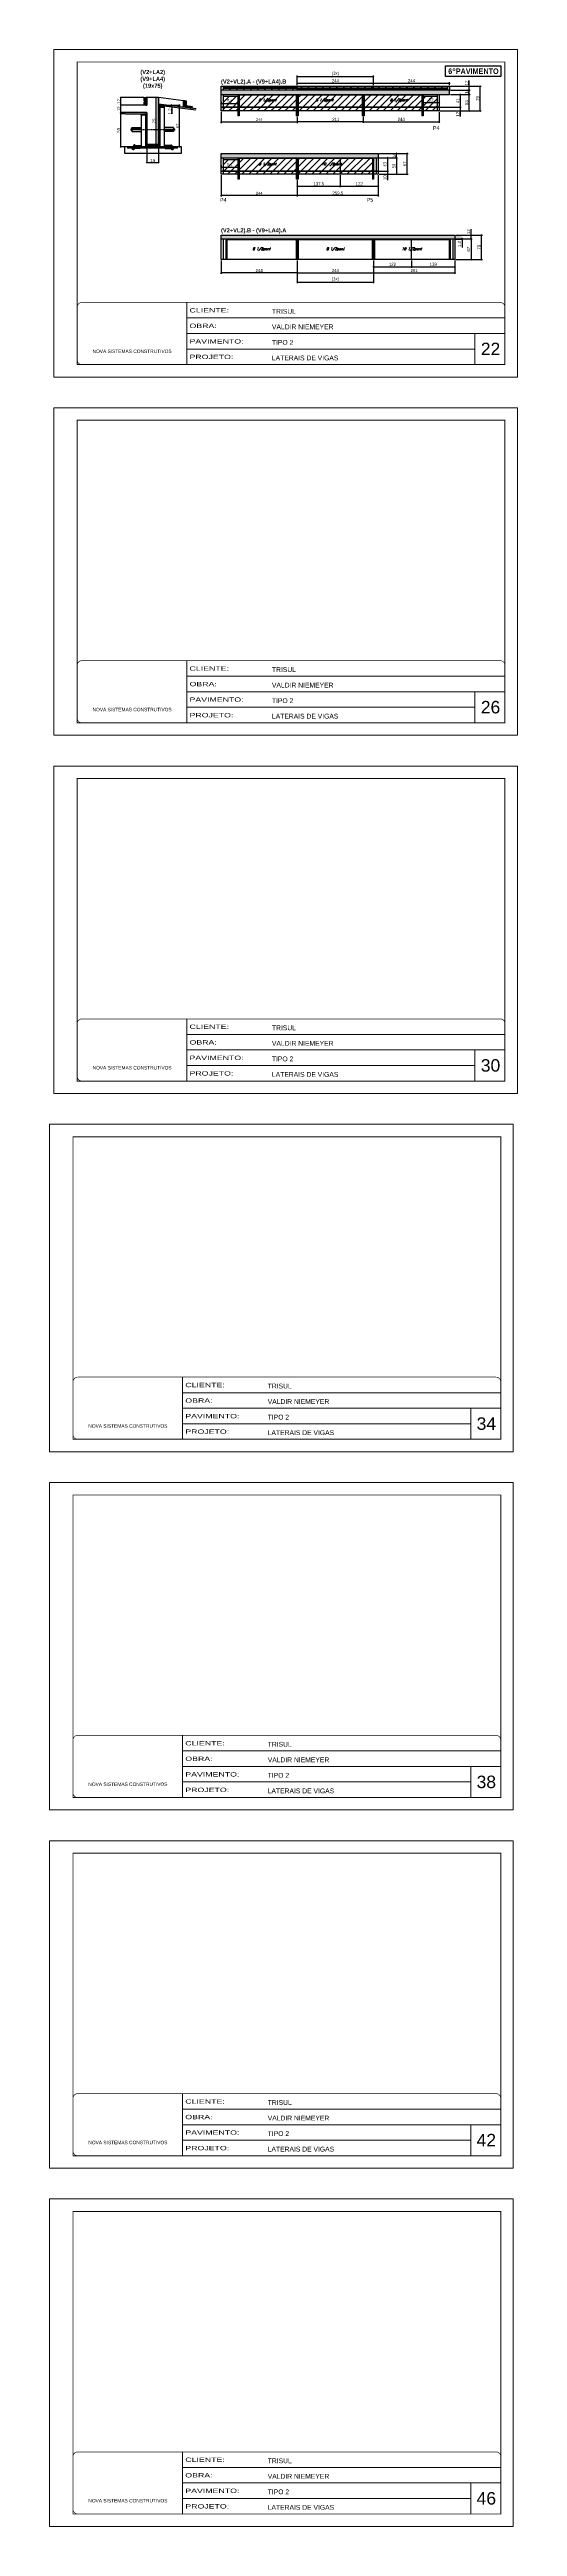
# Model space of a CAD drawing. Extents: x 3330 to 22105, y 1197 to 30204.
# Drawn here: x 14431 to 15930, y 16129 to 24070 of the extents above; entities that cross this region are included whole.
import ezdxf

# ---------------------------------------------------------------- set-up
doc = ezdxf.new("R2010")
doc.units = 0
for name, pattern in [('CONTINUO', [0]), ('DASHED', [0.75, 0.5, -0.25]), ('HIDDEN', [0.375, 0.25, -0.125])]:
    doc.linetypes.add(name, pattern=pattern)
for name, color, linetype in [('5', 5, 'Continuous'), ('barrote', 251, 'Continuous'), ('COTA', 241, 'Continuous'), ('NOMENCLATURA', 7, 'Continuous'), ('Painéis', 200, 'Continuous'), ('presilha', 1, 'Continuous'), ('SARR_2.2x10', 60, 'Continuous'), ('SARR_2.2x7', 40, 'Continuous'), ('SARR_3.5x7', 81, 'Continuous'), ('SARR_EDITAR', 141, 'Continuous'), ('TENSOR', 3, 'Continuous'), ('texto', 7, 'Continuous')]:
    doc.layers.add(name, color=color, linetype=linetype)
for name, color, linetype, lineweight in [('CARIMBO', 255, 'Continuous', 9), ('CONCRETO', 251, 'Continuous', 25), ('Folhas', 255, 'Continuous', 9), ('Hachura', 251, 'Continuous', 9), ('SARRAFO DE PRESSAO', 251, 'DASHED', 9), ('SCO-___-LAJ', 2, 'Continuous', 0)]:
    doc.layers.add(name, color=color, linetype=linetype, lineweight=lineweight)
doc.styles.add('ARIAL', font='arial.ttf')
doc.styles.add('COTA TECNICA', font='techl___.ttf', dxfattribs={"height": 10})
doc.styles.add('COTA TECNICA 2X', font='techl___.ttf', dxfattribs={"height": 10})
doc.styles.add('COTA TECNICA-50', font='techl___.ttf', dxfattribs={"height": 9})
doc.styles.add('Romans', font='romans.shx')
doc.styles.get("Standard").update_dxf_attribs({"font": 'arial.ttf'})
doc.styles.add('TECNICA', font='techb___.ttf', dxfattribs={"height": 10})
doc.styles.add('Tecnologia', font='')
doc.styles.get('Tecnologia').set_extended_font_data('Forgotten Futurist')
doc.dimstyles.new('COTA PAINEL-50', dxfattribs={"dimtxt": 9, "dimasz": 3, "dimexe": 3, "dimexo": 3, "dimgap": 3, "dimtad": 1, "dimdec": 1, "dimzin": 12, "dimdsep": 46, "dimtxsty": 'COTA TECNICA-50', "dimblk1": 'OBLIQUE', "dimblk2": 'OBLIQUE', "dimsah": 1, "dimcen": 0.9, "dimclrd": 4, "dimclre": 4, "dimclrt": 240, "dimadec": 1, "dimazin": 3, "dimtfac": 1, "dimtdec": 1, "dimtmove": 0, "dimatfit": 3, "dimfxl": 1, "dimtolj": 1, "dimtzin": 12, "dimarcsym": 0})
doc.dimstyles.new('PAINEL', dxfattribs={"dimtxt": 10, "dimasz": 3, "dimexe": 3, "dimexo": 3, "dimgap": 3, "dimtad": 1, "dimdec": 1, "dimzin": 12, "dimdsep": 46, "dimtxsty": 'COTA TECNICA', "dimblk1": 'OBLIQUE', "dimblk2": 'OBLIQUE', "dimsah": 1, "dimcen": 0.9, "dimclrd": 4, "dimclre": 4, "dimclrt": 240, "dimadec": 1, "dimazin": 3, "dimtfac": 1, "dimtdec": 1, "dimtmove": 0, "dimatfit": 3, "dimfxl": 1, "dimtolj": 1, "dimtzin": 12, "dimarcsym": 0})
doc.dimstyles.new('SECAO', dxfattribs={"dimscale": 0.333333, "dimtxt": 5, "dimasz": 9, "dimexe": 3, "dimexo": 3, "dimgap": 3, "dimtad": 1, "dimdec": 1, "dimlfac": 0.5, "dimzin": 12, "dimdsep": 46, "dimtxsty": 'COTA TECNICA 2X', "dimblk1": 'OBLIQUE', "dimblk2": 'OBLIQUE', "dimsah": 1, "dimcen": 0.9, "dimclrd": 4, "dimclre": 4, "dimclrt": 240, "dimadec": 1, "dimazin": 3, "dimtfac": 1, "dimtdec": 1, "dimtmove": 0, "dimatfit": 3, "dimfxl": 1, "dimtolj": 1, "dimtzin": 12, "dimarcsym": 0})
pattern_1 = [(135, (47898.377, -99753.9328), (-1.122532015, -1.122532015), [])]

# ---------------------------------------------------------------- blocks, each defined once
blk = doc.blocks.new('9999999999')
at = {"color": 30, "linetype": 'CONTINUO'}
for p, q in [((98564.6, 34230.2), (98564.6, 34429.4)), ((98564.6, 34379.6), (99584, 34379.6)), ((98564.6, 34329.8), (99488, 34329.8)), ((99584, 34329.8), (99488, 34329.8)), ((99488, 34329.8), (99488, 34230.2)), ((98564.6, 34280), (99488, 34280))]:
    blk.add_line(p, q, dxfattribs=at)
at = {"color": 30, "linetype": 'CONTINUO', "const_width": 2}
blk.add_lwpolyline([(99584, 34230.2), (99584, 34414.4, 0.414214), (99569, 34429.4), (98229, 34429.4, 0.414214), (98214, 34414.4), (98214, 34245.2, 0.414214), (98229, 34230.2), (99584, 34230.2)], format="xyb", dxfattribs=at)
at = {"layer": 'Folhas'}
blk.add_lwpolyline([(98139, 34190.2), (99624, 34190.2), (99624, 35240.2), (98139, 35240.2)], close=True, dxfattribs=at)
at = {"layer": 'Folhas', "color": 30, "const_width": 3}
blk.add_lwpolyline([(98214, 34230.2), (99584, 34230.2), (99584, 35200.2), (98214, 35200.2)], close=True, dxfattribs=at)
at = {"color": 7, "linetype": 'Continuous', "ltscale": 5, "style": 'ARIAL'}
for s, height, p in [('TRISUL', 15.48, (98837.7, 34393.1)), ('VALDIR NIEMEYER', 15.483, (98837.7, 34343.3)), ('TIPO 2', 15.48, (98837.7, 34293.5)), ('NOVA SISTEMAS CONSTRUTIVOS', 11.059, (98263.2, 34267.2)), ('LATERAIS DE VIGAS', 15.483, (98837.7, 34243.7))]:
    blk.add_text(s, height=height, dxfattribs=at).set_placement(p)
at = {"layer": 'Folhas', "color": 7, "style": 'Tecnologia', "width": 1.5}
for s, p in [('CLIENTE:', (98573.7, 34397.2)), ('OBRA:', (98573.7, 34347.3)), ('PAVIMENTO:', (98573.7, 34297.5)), ('PROJETO:', (98573.7, 34247.7))]:
    blk.add_text(s, height=14, dxfattribs=at).set_placement(p)
blk = doc.blocks.new('PRESILHA METÁLICA 1')
at = {"layer": 'presilha'}
for p, q in [((0, 13), (6, 13)), ((0, 13), (0, 0)), ((6, 0), (0, 0)), ((6, 15), (7, 15)), ((6, -3), (6, 15)), ((6, 13), (6, 0)), ((7, 11), (7, 20)), ((7, 15), (7, -3)), ((38, 4), (7, 4)), ((12, 21), (9, 21)), ((9, 12), (9, 19)), ((12, 19), (10, 19)), ((38, 11), (10, 11)), ((12, 21), (12, 19)), ((38, 11), (38, 4)), ((7, -3), (6, -3))]:
    blk.add_line(p, q, dxfattribs=at)
for centre, radius, start, end in [((9, 20), 1.14, 90, 180), ((10, 19), 0.57, 90, 180), ((10, 12), 0.57, 180, 270)]:
    blk.add_arc(centre, radius, start, end, dxfattribs=at)
blk = doc.blocks.new('_Oblique')
at = {"color": 0, "linetype": 'ByBlock', "lineweight": -2}
blk.add_line((-0.5, -0.5), (0.5, 0.5), dxfattribs=at)
blk = doc.blocks.new('*D2223')
at = {"layer": 'COTA', "color": 4, "lineweight": -2, "transparency": 16777216}
for p, q in [((14742.4, 23757.2), (14742.4, 23707)), ((14780.4, 23757.2), (14780.4, 23707)), ((14742.4, 23708), (14780.4, 23708))]:
    blk.add_line(p, q, dxfattribs=at)
at = {"layer": 'Defpoints', "color": 0, "transparency": 16777216}
for p in [(14742.4, 23758.2), (14780.4, 23758.2), (14780.4, 23708)]:
    blk.add_point(p, dxfattribs=at)
at = {"layer": 'COTA', "color": 4, "lineweight": -2, "transparency": 16777216, "xscale": 3, "yscale": 3, "zscale": 3, "rotation": 180}
blk.add_blockref('_Oblique', (14742.4, 23708), dxfattribs=at)
at = {"layer": 'COTA', "color": 4, "lineweight": -2, "transparency": 16777216, "xscale": 3, "yscale": 3, "zscale": 3}
blk.add_blockref('_Oblique', (14780.4, 23708), dxfattribs=at)
at = {"layer": 'COTA', "color": 240, "transparency": 16777216, "insert": (14761.4, 23714.1), "char_height": 10, "attachment_point": 5, "style": 'COTA TECNICA 2X'}
blk.add_mtext('\\A1;19', dxfattribs=at)
blk = doc.blocks.new('*D2224')
at = {"layer": 'COTA', "color": 4, "lineweight": -2, "transparency": 16777216}
for p, q in [((14672.7, 23864.2), (14657.8, 23864.2)), ((14658.8, 23758.2), (14658.8, 23864.2)), ((14670.4, 23758.2), (14657.8, 23758.2))]:
    blk.add_line(p, q, dxfattribs=at)
at = {"layer": 'Defpoints', "color": 0, "transparency": 16777216}
for p in [(14658.8, 23864.2), (14673.7, 23864.2), (14671.4, 23758.2)]:
    blk.add_point(p, dxfattribs=at)
at = {"layer": 'COTA', "color": 4, "lineweight": -2, "transparency": 16777216, "xscale": 3, "yscale": 3, "zscale": 3}
for p, rotation in [((14658.8, 23864.2), 90), ((14658.8, 23758.2), 270)]:
    blk.add_blockref('_Oblique', p, dxfattribs=dict(at, rotation=rotation))
at = {"layer": 'COTA', "color": 240, "transparency": 16777216, "insert": (14652.5, 23811.2), "char_height": 10, "attachment_point": 5, "rotation": 90, "style": 'COTA TECNICA 2X'}
blk.add_mtext('\\A1;53', dxfattribs=at)
blk = doc.blocks.new('*D2225')
at = {"layer": 'COTA', "color": 4, "lineweight": -2, "transparency": 16777216}
for p, q in [((14672.7, 23892.2), (14657.8, 23892.2)), ((14672.7, 23868.2), (14657.8, 23868.2)), ((14658.8, 23868.2), (14658.8, 23892.2))]:
    blk.add_line(p, q, dxfattribs=at)
at = {"layer": 'Defpoints', "color": 0, "transparency": 16777216}
for p in [(14658.8, 23892.2), (14673.7, 23892.2), (14673.7, 23868.2)]:
    blk.add_point(p, dxfattribs=at)
at = {"layer": 'COTA', "color": 4, "lineweight": -2, "transparency": 16777216, "xscale": 3, "yscale": 3, "zscale": 3}
for p, rotation in [((14658.8, 23892.2), 90), ((14658.8, 23868.2), 270)]:
    blk.add_blockref('_Oblique', p, dxfattribs=dict(at, rotation=rotation))
at = {"layer": 'COTA', "color": 240, "transparency": 16777216, "insert": (14652.7, 23880.2), "char_height": 10, "attachment_point": 5, "rotation": 90, "style": 'COTA TECNICA 2X'}
blk.add_mtext('\\A1;12', dxfattribs=at)
blk = doc.blocks.new('*D2226')
at = {"layer": 'COTA', "color": 4, "lineweight": -2, "transparency": 16777216}
for p, q in [((14733.4, 23916.2), (14657.8, 23916.2)), ((14658.8, 23892.2), (14658.8, 23916.2)), ((14672.7, 23892.2), (14657.8, 23892.2))]:
    blk.add_line(p, q, dxfattribs=at)
at = {"layer": 'Defpoints', "color": 0, "transparency": 16777216}
for p in [(14658.8, 23916.2), (14734.4, 23916.2), (14673.7, 23892.2)]:
    blk.add_point(p, dxfattribs=at)
at = {"layer": 'COTA', "color": 4, "lineweight": -2, "transparency": 16777216, "xscale": 3, "yscale": 3, "zscale": 3}
for p, rotation in [((14658.8, 23916.2), 90), ((14658.8, 23892.2), 270)]:
    blk.add_blockref('_Oblique', p, dxfattribs=dict(at, rotation=rotation))
at = {"layer": 'COTA', "color": 240, "transparency": 16777216, "insert": (14652.7, 23904.2), "char_height": 10, "attachment_point": 5, "rotation": 90, "style": 'COTA TECNICA 2X'}
blk.add_mtext('\\A1;12', dxfattribs=at)
blk = doc.blocks.new('*D2227')
at = {"layer": 'COTA', "color": 4, "lineweight": -2, "transparency": 16777216}
for p, q in [((14781.4, 23892.2), (14848.7, 23892.2)), ((14847.7, 23758.2), (14847.7, 23892.2)), ((14852.3, 23758.2), (14846.7, 23758.2))]:
    blk.add_line(p, q, dxfattribs=at)
at = {"layer": 'Defpoints', "color": 0, "transparency": 16777216}
for p in [(14780.4, 23892.2), (14847.7, 23892.2), (14853.3, 23758.2)]:
    blk.add_point(p, dxfattribs=at)
at = {"layer": 'COTA', "color": 4, "lineweight": -2, "transparency": 16777216, "xscale": 3, "yscale": 3, "zscale": 3}
for p, rotation in [((14847.7, 23892.2), 90), ((14847.7, 23758.2), 270)]:
    blk.add_blockref('_Oblique', p, dxfattribs=dict(at, rotation=rotation))
at = {"layer": 'COTA', "color": 240, "transparency": 16777216, "insert": (14841.6, 23825.2), "char_height": 10, "attachment_point": 5, "rotation": 90, "style": 'COTA TECNICA 2X'}
blk.add_mtext('\\A1;67', dxfattribs=at)
blk = doc.blocks.new('*D2228')
at = {"layer": 'COTA', "color": 4, "lineweight": -2, "transparency": 16777216}
for p, q in [((14779.4, 23916.2), (14771.2, 23916.2)), ((14772.2, 23766.2), (14772.2, 23916.2)), ((14779.4, 23766.2), (14771.2, 23766.2))]:
    blk.add_line(p, q, dxfattribs=at)
at = {"layer": 'Defpoints', "color": 0, "transparency": 16777216}
for p in [(14772.2, 23916.2), (14780.4, 23916.2), (14780.4, 23766.2)]:
    blk.add_point(p, dxfattribs=at)
at = {"layer": 'COTA', "color": 4, "lineweight": -2, "transparency": 16777216, "xscale": 3, "yscale": 3, "zscale": 3}
for p, rotation in [((14772.2, 23916.2), 90), ((14772.2, 23766.2), 270)]:
    blk.add_blockref('_Oblique', p, dxfattribs=dict(at, rotation=rotation))
at = {"layer": 'COTA', "color": 240, "transparency": 16777216, "insert": (14766.1, 23841.2), "char_height": 10, "attachment_point": 5, "rotation": 90, "style": 'COTA TECNICA 2X'}
blk.add_mtext('\\A1;75', dxfattribs=at)
blk = doc.blocks.new('*D2229')
at = {"layer": 'COTA', "color": 4, "lineweight": -2, "transparency": 16777216}
for p, q in [((14781.4, 23892.2), (14823.5, 23892.2)), ((14799, 23889.9), (14823.5, 23889.9)), ((14822.5, 23892.2), (14822.5, 23889.9)), ((14822.5, 23889.9), (14822.5, 23863.8))]:
    blk.add_line(p, q, dxfattribs=at)
at = {"layer": 'Defpoints', "color": 0, "transparency": 16777216}
for p in [(14780.4, 23892.2), (14798, 23889.9), (14822.5, 23892.2)]:
    blk.add_point(p, dxfattribs=at)
at = {"layer": 'COTA', "color": 4, "lineweight": -2, "transparency": 16777216, "xscale": 3, "yscale": 3, "zscale": 3}
for p, rotation in [((14822.5, 23892.2), 90), ((14822.5, 23889.9), 270)]:
    blk.add_blockref('_Oblique', p, dxfattribs=dict(at, rotation=rotation))
at = {"layer": 'COTA', "color": 240, "transparency": 16777216, "insert": (14816.5, 23872), "char_height": 10, "attachment_point": 5, "rotation": 90, "style": 'COTA TECNICA 2X'}
blk.add_mtext('\\A1;1.2', dxfattribs=at)
blk = doc.blocks.new('*D2230')
at = {"layer": 'COTA', "color": 4, "linetype": 'ByBlock', "lineweight": -2, "transparency": 16777216}
for p, q in [((14980.3, 23870.5), (14980.3, 23834.7)), ((15224.3, 23837.7), (14980.3, 23837.7)), ((15224.3, 23854.5), (15224.3, 23834.7))]:
    blk.add_line(p, q, dxfattribs=at)
at = {"layer": 'Defpoints', "color": 0, "linetype": 'ByBlock', "transparency": 16777216}
for p in [(14980.3, 23873.5), (14980.3, 23837.7), (15224.3, 23857.5)]:
    blk.add_point(p, dxfattribs=at)
at = {"layer": 'COTA', "color": 4, "linetype": 'ByBlock', "lineweight": -2, "transparency": 16777216, "xscale": 3, "yscale": 3, "zscale": 3, "rotation": 180}
blk.add_blockref('_Oblique', (14980.3, 23837.7), dxfattribs=at)
at = {"layer": 'COTA', "color": 4, "linetype": 'ByBlock', "lineweight": -2, "transparency": 16777216, "xscale": 3, "yscale": 3, "zscale": 3}
blk.add_blockref('_Oblique', (15224.3, 23837.7), dxfattribs=at)
at = {"layer": 'COTA', "color": 240, "linetype": 'ByBlock', "transparency": 16777216, "insert": (15102.3, 23845.3), "char_height": 9, "attachment_point": 5, "style": 'COTA TECNICA-50'}
blk.add_mtext('\\A1;244', dxfattribs=at)
blk = doc.blocks.new('*D2231')
at = {"layer": 'COTA', "color": 4, "linetype": 'ByBlock', "lineweight": -2, "transparency": 16777216}
for p, q in [((15224.3, 23854.5), (15224.3, 23835.3)), ((15435.3, 23838.3), (15224.3, 23838.3)), ((15435.3, 23854.5), (15435.3, 23835.3))]:
    blk.add_line(p, q, dxfattribs=at)
at = {"layer": 'Defpoints', "color": 0, "linetype": 'ByBlock', "transparency": 16777216}
for p in [(15224.3, 23857.5), (15224.3, 23838.3), (15435.3, 23857.5)]:
    blk.add_point(p, dxfattribs=at)
at = {"layer": 'COTA', "color": 4, "linetype": 'ByBlock', "lineweight": -2, "transparency": 16777216, "xscale": 3, "yscale": 3, "zscale": 3, "rotation": 180}
blk.add_blockref('_Oblique', (15224.3, 23838.3), dxfattribs=at)
at = {"layer": 'COTA', "color": 4, "linetype": 'ByBlock', "lineweight": -2, "transparency": 16777216, "xscale": 3, "yscale": 3, "zscale": 3}
blk.add_blockref('_Oblique', (15435.3, 23838.3), dxfattribs=at)
at = {"layer": 'COTA', "color": 240, "linetype": 'ByBlock', "transparency": 16777216, "insert": (15347.8, 23846.3), "char_height": 10, "attachment_point": 5, "style": 'COTA TECNICA'}
blk.add_mtext('\\A1;211', dxfattribs=at)
blk = doc.blocks.new('*D2232')
at = {"layer": 'COTA', "color": 4, "linetype": 'ByBlock', "lineweight": -2, "transparency": 16777216}
for p, q in [((15435.3, 23854.5), (15435.3, 23835.2)), ((15435.3, 23838.2), (15679.3, 23838.2)), ((15679.3, 23870.5), (15679.3, 23835.2))]:
    blk.add_line(p, q, dxfattribs=at)
at = {"layer": 'Defpoints', "color": 0, "linetype": 'ByBlock', "transparency": 16777216}
for p in [(15435.3, 23857.5), (15679.3, 23873.5), (15679.3, 23838.2)]:
    blk.add_point(p, dxfattribs=at)
at = {"layer": 'COTA', "color": 4, "linetype": 'ByBlock', "lineweight": -2, "transparency": 16777216, "xscale": 3, "yscale": 3, "zscale": 3, "rotation": 180}
blk.add_blockref('_Oblique', (15435.3, 23838.2), dxfattribs=at)
at = {"layer": 'COTA', "color": 4, "linetype": 'ByBlock', "lineweight": -2, "transparency": 16777216, "xscale": 3, "yscale": 3, "zscale": 3}
blk.add_blockref('_Oblique', (15679.3, 23838.2), dxfattribs=at)
at = {"layer": 'COTA', "color": 240, "linetype": 'ByBlock', "transparency": 16777216, "insert": (15557.3, 23846.3), "char_height": 10, "attachment_point": 5, "style": 'COTA TECNICA'}
blk.add_mtext('\\A1;244', dxfattribs=at)
blk = doc.blocks.new('*D2233')
at = {"layer": 'COTA', "color": 4, "lineweight": -2, "transparency": 16777216}
for p, q in [((15679.3, 23904), (15679.3, 23897.5)), ((15627.3, 23897), (15627.3, 23903.5)), ((15627.3, 23900.5), (15679.3, 23900.5))]:
    blk.add_line(p, q, dxfattribs=at)
at = {"layer": 'Defpoints', "color": 0, "transparency": 16777216}
for p in [(15679.3, 23907), (15627.3, 23894), (15679.3, 23900.5)]:
    blk.add_point(p, dxfattribs=at)
at = {"layer": 'COTA', "color": 4, "lineweight": -2, "transparency": 16777216, "xscale": 3, "yscale": 3, "zscale": 3, "rotation": 180}
blk.add_blockref('_Oblique', (15627.3, 23900.5), dxfattribs=at)
at = {"layer": 'COTA', "color": 4, "lineweight": -2, "transparency": 16777216, "xscale": 3, "yscale": 3, "zscale": 3}
blk.add_blockref('_Oblique', (15679.3, 23900.5), dxfattribs=at)
at = {"layer": 'COTA', "color": 240, "transparency": 16777216, "insert": (15653.3, 23908.6), "char_height": 10, "attachment_point": 5, "style": 'COTA TECNICA'}
blk.add_mtext('\\A1;52', dxfattribs=at)
blk = doc.blocks.new('*D2234')
at = {"layer": 'COTA', "color": 4, "linetype": 'ByBlock', "lineweight": -2, "transparency": 16777216}
for p, q in [((14980.3, 23667.2), (14980.3, 23598.9)), ((15224.3, 23601.9), (14980.3, 23601.9)), ((15224.3, 23651.2), (15224.3, 23598.9))]:
    blk.add_line(p, q, dxfattribs=at)
at = {"layer": 'Defpoints', "color": 0, "linetype": 'ByBlock', "transparency": 16777216}
for p in [(14980.3, 23670.2), (14980.3, 23601.9), (15224.3, 23654.2)]:
    blk.add_point(p, dxfattribs=at)
at = {"layer": 'COTA', "color": 4, "linetype": 'ByBlock', "lineweight": -2, "transparency": 16777216, "xscale": 3, "yscale": 3, "zscale": 3, "rotation": 180}
blk.add_blockref('_Oblique', (14980.3, 23601.9), dxfattribs=at)
at = {"layer": 'COTA', "color": 4, "linetype": 'ByBlock', "lineweight": -2, "transparency": 16777216, "xscale": 3, "yscale": 3, "zscale": 3}
blk.add_blockref('_Oblique', (15224.3, 23601.9), dxfattribs=at)
at = {"layer": 'COTA', "color": 240, "linetype": 'ByBlock', "transparency": 16777216, "insert": (15102.3, 23609.5), "char_height": 9, "attachment_point": 5, "style": 'COTA TECNICA-50'}
blk.add_mtext('\\A1;244', dxfattribs=at)
blk = doc.blocks.new('*D2235')
at = {"layer": 'COTA', "color": 4, "linetype": 'ByBlock', "lineweight": -2, "transparency": 16777216}
for p, q in [((15483.8, 23667.2), (15483.8, 23598.9)), ((15224.3, 23651.2), (15224.3, 23598.9)), ((15483.8, 23601.9), (15224.3, 23601.9))]:
    blk.add_line(p, q, dxfattribs=at)
at = {"layer": 'Defpoints', "color": 0, "linetype": 'ByBlock', "transparency": 16777216}
for p in [(15483.8, 23670.2), (15224.3, 23654.2), (15224.3, 23601.9)]:
    blk.add_point(p, dxfattribs=at)
at = {"layer": 'COTA', "color": 4, "linetype": 'ByBlock', "lineweight": -2, "transparency": 16777216, "xscale": 3, "yscale": 3, "zscale": 3, "rotation": 180}
blk.add_blockref('_Oblique', (15224.3, 23601.9), dxfattribs=at)
at = {"layer": 'COTA', "color": 4, "linetype": 'ByBlock', "lineweight": -2, "transparency": 16777216, "xscale": 3, "yscale": 3, "zscale": 3}
blk.add_blockref('_Oblique', (15483.8, 23601.9), dxfattribs=at)
at = {"layer": 'COTA', "color": 240, "linetype": 'ByBlock', "transparency": 16777216, "insert": (15354.1, 23610), "char_height": 10, "attachment_point": 5, "style": 'COTA TECNICA'}
blk.add_mtext('\\A1;259.5', dxfattribs=at)
blk = doc.blocks.new('*D2236')
at = {"layer": 'COTA', "color": 4, "lineweight": -2, "transparency": 16777216}
for p, q in [((14980.3, 23698.7), (14980.3, 23690.1)), ((14980.3, 23693.1), (15034.3, 23693.1)), ((15034.3, 23698.7), (15034.3, 23690.1))]:
    blk.add_line(p, q, dxfattribs=at)
at = {"layer": 'Defpoints', "color": 0, "transparency": 16777216}
for p in [(14980.3, 23701.7), (15034.3, 23701.7), (15034.3, 23693.1)]:
    blk.add_point(p, dxfattribs=at)
at = {"layer": 'COTA', "color": 4, "lineweight": -2, "transparency": 16777216, "xscale": 3, "yscale": 3, "zscale": 3, "rotation": 180}
blk.add_blockref('_Oblique', (14980.3, 23693.1), dxfattribs=at)
at = {"layer": 'COTA', "color": 4, "lineweight": -2, "transparency": 16777216, "xscale": 3, "yscale": 3, "zscale": 3}
blk.add_blockref('_Oblique', (15034.3, 23693.1), dxfattribs=at)
at = {"layer": 'COTA', "color": 240, "transparency": 16777216, "insert": (15007.3, 23701.2), "char_height": 10, "attachment_point": 5, "style": 'COTA TECNICA'}
blk.add_mtext('\\A1;54', dxfattribs=at)
blk = doc.blocks.new('*D2237')
at = {"layer": 'COTA', "color": 4, "lineweight": -2, "transparency": 16777216}
for p, q in [((15361.8, 23667.2), (15361.8, 23628.8)), ((15224.3, 23651.2), (15224.3, 23628.8)), ((15224.3, 23631.8), (15361.8, 23631.8))]:
    blk.add_line(p, q, dxfattribs=at)
at = {"layer": 'Defpoints', "color": 0, "transparency": 16777216}
for p in [(15361.8, 23670.2), (15224.3, 23654.2), (15361.8, 23631.8)]:
    blk.add_point(p, dxfattribs=at)
at = {"layer": 'COTA', "color": 4, "lineweight": -2, "transparency": 16777216, "xscale": 3, "yscale": 3, "zscale": 3, "rotation": 180}
blk.add_blockref('_Oblique', (15224.3, 23631.8), dxfattribs=at)
at = {"layer": 'COTA', "color": 4, "lineweight": -2, "transparency": 16777216, "xscale": 3, "yscale": 3, "zscale": 3}
blk.add_blockref('_Oblique', (15361.8, 23631.8), dxfattribs=at)
at = {"layer": 'COTA', "color": 240, "transparency": 16777216, "insert": (15293.1, 23640), "char_height": 10, "attachment_point": 5, "style": 'COTA TECNICA'}
blk.add_mtext('\\A1;137.5', dxfattribs=at)
blk = doc.blocks.new('*D2238')
at = {"layer": 'COTA', "color": 4, "lineweight": -2, "transparency": 16777216}
for p, q in [((15483.8, 23667.2), (15483.8, 23628.8)), ((15361.8, 23651.2), (15361.8, 23628.8)), ((15361.8, 23631.8), (15483.8, 23631.8))]:
    blk.add_line(p, q, dxfattribs=at)
at = {"layer": 'Defpoints', "color": 0, "transparency": 16777216}
for p in [(15483.8, 23670.2), (15361.8, 23654.2), (15483.8, 23631.8)]:
    blk.add_point(p, dxfattribs=at)
at = {"layer": 'COTA', "color": 4, "lineweight": -2, "transparency": 16777216, "xscale": 3, "yscale": 3, "zscale": 3, "rotation": 180}
blk.add_blockref('_Oblique', (15361.8, 23631.8), dxfattribs=at)
at = {"layer": 'COTA', "color": 4, "lineweight": -2, "transparency": 16777216, "xscale": 3, "yscale": 3, "zscale": 3}
blk.add_blockref('_Oblique', (15483.8, 23631.8), dxfattribs=at)
at = {"layer": 'COTA', "color": 240, "transparency": 16777216, "insert": (15422.8, 23639.9), "char_height": 10, "attachment_point": 5, "style": 'COTA TECNICA'}
blk.add_mtext('\\A1;122', dxfattribs=at)
blk = doc.blocks.new('*D2247')
at = {"layer": 'COTA', "color": 4, "lineweight": -2, "transparency": 16777216}
for p, q in [((14980.3, 23903), (14980.3, 23893.9)), ((14980.3, 23896.9), (15034.3, 23896.9)), ((15034.3, 23903), (15034.3, 23893.9))]:
    blk.add_line(p, q, dxfattribs=at)
at = {"layer": 'Defpoints', "color": 0, "transparency": 16777216}
for p in [(14980.3, 23906), (15034.3, 23906), (15034.3, 23896.9)]:
    blk.add_point(p, dxfattribs=at)
at = {"layer": 'COTA', "color": 4, "lineweight": -2, "transparency": 16777216, "xscale": 3, "yscale": 3, "zscale": 3, "rotation": 180}
blk.add_blockref('_Oblique', (14980.3, 23896.9), dxfattribs=at)
at = {"layer": 'COTA', "color": 4, "lineweight": -2, "transparency": 16777216, "xscale": 3, "yscale": 3, "zscale": 3}
blk.add_blockref('_Oblique', (15034.3, 23896.9), dxfattribs=at)
at = {"layer": 'COTA', "color": 240, "transparency": 16777216, "insert": (15007.3, 23905), "char_height": 10, "attachment_point": 5, "style": 'COTA TECNICA'}
blk.add_mtext('\\A1;54', dxfattribs=at)
blk = doc.blocks.new('*D2239')
at = {"layer": 'COTA', "color": 4, "linetype": 'ByBlock', "lineweight": -2, "transparency": 16777216}
for p, q in [((15715.3, 23940.5), (15778.1, 23940.5)), ((15715.3, 23926.5), (15778.1, 23926.5)), ((15775.1, 23926.5), (15775.1, 23940.5))]:
    blk.add_line(p, q, dxfattribs=at)
at = {"layer": 'Defpoints', "color": 0, "linetype": 'ByBlock', "transparency": 16777216}
for p in [(15712.3, 23940.5), (15712.3, 23926.5), (15775.1, 23940.5)]:
    blk.add_point(p, dxfattribs=at)
at = {"layer": 'COTA', "color": 4, "linetype": 'ByBlock', "lineweight": -2, "transparency": 16777216, "xscale": 3, "yscale": 3, "zscale": 3}
for p, rotation in [((15775.1, 23940.5), 90), ((15775.1, 23926.5), 270)]:
    blk.add_blockref('_Oblique', p, dxfattribs=dict(at, rotation=rotation))
at = {"layer": 'COTA', "color": 240, "linetype": 'ByBlock', "transparency": 16777216, "insert": (15767.1, 23935.5), "char_height": 10, "attachment_point": 5, "rotation": 90, "style": 'COTA TECNICA'}
blk.add_mtext('\\A1;14', dxfattribs=at)
blk = doc.blocks.new('*D2240')
at = {"layer": 'COTA', "color": 4, "linetype": 'ByBlock', "lineweight": -2, "transparency": 16777216}
for p, q in [((15715.3, 23926.5), (15749.4, 23926.5)), ((15746.4, 23926.5), (15746.4, 23885.5)), ((15682.3, 23885.5), (15749.4, 23885.5))]:
    blk.add_line(p, q, dxfattribs=at)
at = {"layer": 'Defpoints', "color": 0, "linetype": 'ByBlock', "transparency": 16777216}
for p in [(15712.3, 23926.5), (15679.3, 23885.5), (15746.4, 23885.5)]:
    blk.add_point(p, dxfattribs=at)
at = {"layer": 'COTA', "color": 4, "linetype": 'ByBlock', "lineweight": -2, "transparency": 16777216, "xscale": 3, "yscale": 3, "zscale": 3}
for p, rotation in [((15746.4, 23926.5), 90), ((15746.4, 23885.5), 270)]:
    blk.add_blockref('_Oblique', p, dxfattribs=dict(at, rotation=rotation))
at = {"layer": 'COTA', "color": 240, "linetype": 'ByBlock', "transparency": 16777216, "insert": (15738.4, 23906), "char_height": 10, "attachment_point": 5, "rotation": 90, "style": 'COTA TECNICA'}
blk.add_mtext('\\A1;41', dxfattribs=at)
blk = doc.blocks.new('*D2241')
at = {"layer": 'COTA', "color": 4, "linetype": 'ByBlock', "lineweight": -2, "transparency": 16777216}
for p, q in [((15486.8, 23737.2), (15545.5, 23737.2)), ((15486.8, 23723.2), (15545.5, 23723.2)), ((15542.5, 23723.2), (15542.5, 23737.2))]:
    blk.add_line(p, q, dxfattribs=at)
at = {"layer": 'Defpoints', "color": 0, "linetype": 'ByBlock', "transparency": 16777216}
for p in [(15483.8, 23737.2), (15483.8, 23723.2), (15542.5, 23737.2)]:
    blk.add_point(p, dxfattribs=at)
at = {"layer": 'COTA', "color": 4, "linetype": 'ByBlock', "lineweight": -2, "transparency": 16777216, "xscale": 3, "yscale": 3, "zscale": 3}
for p, rotation in [((15542.5, 23737.2), 90), ((15542.5, 23723.2), 270)]:
    blk.add_blockref('_Oblique', p, dxfattribs=dict(at, rotation=rotation))
at = {"layer": 'COTA', "color": 240, "linetype": 'ByBlock', "transparency": 16777216, "insert": (15534.5, 23730.2), "char_height": 10, "attachment_point": 5, "rotation": 90, "style": 'COTA TECNICA'}
blk.add_mtext('\\A1;14', dxfattribs=at)
blk = doc.blocks.new('*D2242')
at = {"layer": 'COTA', "color": 4, "linetype": 'ByBlock', "lineweight": -2, "transparency": 16777216}
for p, q in [((15486.8, 23723.2), (15545.5, 23723.2)), ((15486.8, 23670.2), (15545.5, 23670.2)), ((15542.5, 23723.2), (15542.5, 23670.2))]:
    blk.add_line(p, q, dxfattribs=at)
at = {"layer": 'Defpoints', "color": 0, "linetype": 'ByBlock', "transparency": 16777216}
for p in [(15483.8, 23723.2), (15483.8, 23670.2), (15542.5, 23670.2)]:
    blk.add_point(p, dxfattribs=at)
at = {"layer": 'COTA', "color": 4, "linetype": 'ByBlock', "lineweight": -2, "transparency": 16777216, "xscale": 3, "yscale": 3, "zscale": 3}
for p, rotation in [((15542.5, 23723.2), 90), ((15542.5, 23670.2), 270)]:
    blk.add_blockref('_Oblique', p, dxfattribs=dict(at, rotation=rotation))
at = {"layer": 'COTA', "color": 240, "linetype": 'ByBlock', "transparency": 16777216, "insert": (15534.3, 23696.7), "char_height": 10, "attachment_point": 5, "rotation": 90, "style": 'COTA TECNICA'}
blk.add_mtext('\\A1;53', dxfattribs=at)
blk = doc.blocks.new('*D2243')
at = {"layer": 'COTA', "color": 4, "lineweight": -2, "transparency": 16777216}
for p, q in [((15486.8, 23737.2), (15579.6, 23737.2)), ((15486.8, 23670.2), (15579.6, 23670.2)), ((15576.6, 23670.2), (15576.6, 23737.2))]:
    blk.add_line(p, q, dxfattribs=at)
at = {"layer": 'Defpoints', "color": 0, "transparency": 16777216}
for p in [(15483.8, 23737.2), (15483.8, 23670.2), (15576.6, 23737.2)]:
    blk.add_point(p, dxfattribs=at)
at = {"layer": 'COTA', "color": 4, "lineweight": -2, "transparency": 16777216, "xscale": 3, "yscale": 3, "zscale": 3}
for p, rotation in [((15576.6, 23737.2), 90), ((15576.6, 23670.2), 270)]:
    blk.add_blockref('_Oblique', p, dxfattribs=dict(at, rotation=rotation))
at = {"layer": 'COTA', "color": 240, "transparency": 16777216, "insert": (15568.5, 23703.7), "char_height": 10, "attachment_point": 5, "rotation": 90, "style": 'COTA TECNICA'}
blk.add_mtext('\\A1;67', dxfattribs=at)
blk = doc.blocks.new('*D2244')
at = {"layer": 'COTA', "color": 4, "lineweight": -2, "transparency": 16777216}
for p, q in [((15715.3, 23926.5), (15778.1, 23926.5)), ((15775.1, 23873.5), (15775.1, 23926.5)), ((15682.3, 23873.5), (15778.1, 23873.5))]:
    blk.add_line(p, q, dxfattribs=at)
at = {"layer": 'Defpoints', "color": 0, "transparency": 16777216}
for p in [(15712.3, 23926.5), (15775.1, 23926.5), (15679.3, 23873.5)]:
    blk.add_point(p, dxfattribs=at)
at = {"layer": 'COTA', "color": 4, "lineweight": -2, "transparency": 16777216, "xscale": 3, "yscale": 3, "zscale": 3}
for p, rotation in [((15775.1, 23926.5), 90), ((15775.1, 23873.5), 270)]:
    blk.add_blockref('_Oblique', p, dxfattribs=dict(at, rotation=rotation))
at = {"layer": 'COTA', "color": 240, "transparency": 16777216, "insert": (15766.9, 23900), "char_height": 10, "attachment_point": 5, "rotation": 90, "style": 'COTA TECNICA'}
blk.add_mtext('\\A1;53', dxfattribs=at)
blk = doc.blocks.new('*D2248')
at = {"layer": 'COTA', "color": 4, "lineweight": -2, "transparency": 16777216}
for p, q in [((15486.8, 23723.2), (15516.6, 23723.2)), ((15486.8, 23680.2), (15516.6, 23680.2)), ((15513.6, 23723.2), (15513.6, 23680.2))]:
    blk.add_line(p, q, dxfattribs=at)
at = {"layer": 'Defpoints', "color": 0, "transparency": 16777216}
for p in [(15483.8, 23723.2), (15483.8, 23680.2), (15513.6, 23680.2)]:
    blk.add_point(p, dxfattribs=at)
at = {"layer": 'COTA', "color": 4, "lineweight": -2, "transparency": 16777216, "xscale": 3, "yscale": 3, "zscale": 3}
for p, rotation in [((15513.6, 23723.2), 90), ((15513.6, 23680.2), 270)]:
    blk.add_blockref('_Oblique', p, dxfattribs=dict(at, rotation=rotation))
at = {"layer": 'COTA', "color": 240, "transparency": 16777216, "insert": (15505.4, 23701.7), "char_height": 10, "attachment_point": 5, "rotation": 90, "style": 'COTA TECNICA'}
blk.add_mtext('\\A1;43', dxfattribs=at)
blk = doc.blocks.new('*D2249')
at = {"layer": 'COTA', "color": 4, "lineweight": -2, "transparency": 16777216}
for p, q in [((15486.8, 23680.2), (15516.6, 23680.2)), ((15486.8, 23670.2), (15516.6, 23670.2)), ((15513.6, 23680.2), (15513.6, 23670.2)), ((15513.6, 23670.2), (15513.6, 23651.8))]:
    blk.add_line(p, q, dxfattribs=at)
at = {"layer": 'Defpoints', "color": 0, "transparency": 16777216}
for p in [(15483.8, 23680.2), (15483.8, 23670.2), (15513.6, 23670.2)]:
    blk.add_point(p, dxfattribs=at)
at = {"layer": 'COTA', "color": 4, "lineweight": -2, "transparency": 16777216, "xscale": 3, "yscale": 3, "zscale": 3}
for p, rotation in [((15513.6, 23680.2), 90), ((15513.6, 23670.2), 270)]:
    blk.add_blockref('_Oblique', p, dxfattribs=dict(at, rotation=rotation))
at = {"layer": 'COTA', "color": 240, "transparency": 16777216, "insert": (15505.5, 23659.5), "char_height": 10, "attachment_point": 5, "rotation": 90, "style": 'COTA TECNICA'}
blk.add_mtext('\\A1;10', dxfattribs=at)
blk = doc.blocks.new('*D2250')
at = {"layer": 'COTA', "color": 4, "lineweight": -2, "transparency": 16777216}
for p, q in [((15682.3, 23885.5), (15749.4, 23885.5)), ((15682.3, 23873.5), (15749.4, 23873.5)), ((15746.4, 23885.5), (15746.4, 23873.5)), ((15746.4, 23873.5), (15746.4, 23855.2))]:
    blk.add_line(p, q, dxfattribs=at)
at = {"layer": 'Defpoints', "color": 0, "transparency": 16777216}
for p in [(15679.3, 23885.5), (15679.3, 23873.5), (15746.4, 23873.5)]:
    blk.add_point(p, dxfattribs=at)
at = {"layer": 'COTA', "color": 4, "lineweight": -2, "transparency": 16777216, "xscale": 3, "yscale": 3, "zscale": 3}
for p, rotation in [((15746.4, 23885.5), 90), ((15746.4, 23873.5), 270)]:
    blk.add_blockref('_Oblique', p, dxfattribs=dict(at, rotation=rotation))
at = {"layer": 'COTA', "color": 240, "transparency": 16777216, "insert": (15738.4, 23862.8), "char_height": 10, "attachment_point": 5, "rotation": 90, "style": 'COTA TECNICA'}
blk.add_mtext('\\A1;12', dxfattribs=at)
blk = doc.blocks.new('*D2252')
at = {"layer": 'COTA', "color": 4, "lineweight": -2, "transparency": 16777216}
for p, q in [((15224.3, 23955.5), (15224.3, 23965.3)), ((15224.3, 23962.3), (15468.3, 23962.3)), ((15468.3, 23955.5), (15468.3, 23965.3))]:
    blk.add_line(p, q, dxfattribs=at)
at = {"layer": 'Defpoints', "color": 0, "transparency": 16777216}
for p in [(15224.3, 23952.5), (15468.3, 23962.3), (15468.3, 23952.5)]:
    blk.add_point(p, dxfattribs=at)
at = {"layer": 'COTA', "color": 4, "lineweight": -2, "transparency": 16777216, "xscale": 3, "yscale": 3, "zscale": 3, "rotation": 180}
blk.add_blockref('_Oblique', (15224.3, 23962.3), dxfattribs=at)
at = {"layer": 'COTA', "color": 4, "lineweight": -2, "transparency": 16777216, "xscale": 3, "yscale": 3, "zscale": 3}
blk.add_blockref('_Oblique', (15468.3, 23962.3), dxfattribs=at)
at = {"layer": 'COTA', "color": 240, "transparency": 16777216, "insert": (15346.3, 23970.3), "char_height": 10, "attachment_point": 5, "style": 'COTA TECNICA'}
blk.add_mtext('\\A1;244', dxfattribs=at)
blk = doc.blocks.new('*D2253')
at = {"layer": 'COTA', "color": 4, "lineweight": -2, "transparency": 16777216}
for p, q in [((15468.3, 23955.5), (15468.3, 23965.3)), ((15468.3, 23962.3), (15712.3, 23962.3)), ((15712.3, 23955.5), (15712.3, 23965.3))]:
    blk.add_line(p, q, dxfattribs=at)
at = {"layer": 'Defpoints', "color": 0, "transparency": 16777216}
for p in [(15468.3, 23952.5), (15712.3, 23962.3), (15712.3, 23952.5)]:
    blk.add_point(p, dxfattribs=at)
at = {"layer": 'COTA', "color": 4, "lineweight": -2, "transparency": 16777216, "xscale": 3, "yscale": 3, "zscale": 3, "rotation": 180}
blk.add_blockref('_Oblique', (15468.3, 23962.3), dxfattribs=at)
at = {"layer": 'COTA', "color": 4, "lineweight": -2, "transparency": 16777216, "xscale": 3, "yscale": 3, "zscale": 3}
blk.add_blockref('_Oblique', (15712.3, 23962.3), dxfattribs=at)
at = {"layer": 'COTA', "color": 240, "transparency": 16777216, "insert": (15590.3, 23970.3), "char_height": 10, "attachment_point": 5, "style": 'COTA TECNICA'}
blk.add_mtext('\\A1;244', dxfattribs=at)
blk = doc.blocks.new('*D2246')
at = {"layer": 'COTA', "color": 4, "lineweight": -2, "transparency": 16777216}
for p, q in [((15224.3, 23955.5), (15224.3, 23986.5)), ((15224.3, 23983.5), (15468.3, 23983.5)), ((15468.3, 23955.5), (15468.3, 23986.5))]:
    blk.add_line(p, q, dxfattribs=at)
at = {"layer": 'Defpoints', "color": 0, "transparency": 16777216}
for p in [(15468.3, 23983.5), (15224.3, 23952.5), (15468.3, 23952.5)]:
    blk.add_point(p, dxfattribs=at)
at = {"layer": 'COTA', "color": 4, "lineweight": -2, "transparency": 16777216, "xscale": 3, "yscale": 3, "zscale": 3, "rotation": 180}
blk.add_blockref('_Oblique', (15224.3, 23983.5), dxfattribs=at)
at = {"layer": 'COTA', "color": 4, "lineweight": -2, "transparency": 16777216, "xscale": 3, "yscale": 3, "zscale": 3}
blk.add_blockref('_Oblique', (15468.3, 23983.5), dxfattribs=at)
at = {"layer": 'COTA', "color": 240, "transparency": 16777216, "insert": (15346.3, 23992.7), "char_height": 10, "attachment_point": 5, "style": 'COTA TECNICA'}
blk.add_mtext('\\A1;(3x)', dxfattribs=at)
blk = doc.blocks.new('*D2251')
at = {"layer": 'COTA', "color": 4, "lineweight": -2, "transparency": 16777216}
for p, q in [((15715.3, 23952.5), (15778.1, 23952.5)), ((15715.3, 23940.5), (15778.1, 23940.5)), ((15775.1, 23952.5), (15775.1, 23970.8)), ((15775.1, 23940.5), (15775.1, 23952.5))]:
    blk.add_line(p, q, dxfattribs=at)
at = {"layer": 'Defpoints', "color": 0, "transparency": 16777216}
for p in [(15712.3, 23952.5), (15712.3, 23940.5), (15775.1, 23952.5)]:
    blk.add_point(p, dxfattribs=at)
at = {"layer": 'COTA', "color": 4, "lineweight": -2, "transparency": 16777216, "xscale": 3, "yscale": 3, "zscale": 3}
for p, rotation in [((15775.1, 23952.5), 90), ((15775.1, 23940.5), 270)]:
    blk.add_blockref('_Oblique', p, dxfattribs=dict(at, rotation=rotation))
at = {"layer": 'COTA', "color": 240, "transparency": 16777216, "insert": (15767.1, 23963.2), "char_height": 10, "attachment_point": 5, "rotation": 90, "style": 'COTA TECNICA'}
blk.add_mtext('\\A1;12', dxfattribs=at)
blk = doc.blocks.new('*D2245')
at = {"layer": 'COTA', "color": 4, "lineweight": -2, "transparency": 16777216}
for p, q in [((15715.3, 23952.5), (15813.3, 23952.5)), ((15810.3, 23873.5), (15810.3, 23952.5)), ((15682.3, 23873.5), (15813.3, 23873.5))]:
    blk.add_line(p, q, dxfattribs=at)
at = {"layer": 'Defpoints', "color": 0, "transparency": 16777216}
for p in [(15712.3, 23952.5), (15810.3, 23952.5), (15679.3, 23873.5)]:
    blk.add_point(p, dxfattribs=at)
at = {"layer": 'COTA', "color": 4, "lineweight": -2, "transparency": 16777216, "xscale": 3, "yscale": 3, "zscale": 3}
for p, rotation in [((15810.3, 23952.5), 90), ((15810.3, 23873.5), 270)]:
    blk.add_blockref('_Oblique', p, dxfattribs=dict(at, rotation=rotation))
at = {"layer": 'COTA', "color": 240, "transparency": 16777216, "insert": (15802.2, 23913), "char_height": 10, "attachment_point": 5, "rotation": 90, "style": 'COTA TECNICA'}
blk.add_mtext('\\A1;79', dxfattribs=at)
blk = doc.blocks.new('*D2254')
at = {"layer": 'COTA', "color": 4, "linetype": 'ByBlock', "lineweight": -2, "transparency": 16777216}
for p, q in [((15732.3, 23463.6), (15784.2, 23463.6)), ((15781.2, 23463.6), (15781.2, 23396.6)), ((15732.3, 23396.6), (15784.2, 23396.6))]:
    blk.add_line(p, q, dxfattribs=at)
at = {"layer": 'Defpoints', "color": 0, "linetype": 'ByBlock', "transparency": 16777216}
for p in [(15729.3, 23463.6), (15729.3, 23396.6), (15781.2, 23396.6)]:
    blk.add_point(p, dxfattribs=at)
at = {"layer": 'COTA', "color": 4, "linetype": 'ByBlock', "lineweight": -2, "transparency": 16777216, "xscale": 3, "yscale": 3, "zscale": 3}
for p, rotation in [((15781.2, 23463.6), 90), ((15781.2, 23396.6), 270)]:
    blk.add_blockref('_Oblique', p, dxfattribs=dict(at, rotation=rotation))
at = {"layer": 'COTA', "color": 240, "linetype": 'ByBlock', "transparency": 16777216, "insert": (15773.1, 23430.1), "char_height": 10, "attachment_point": 5, "rotation": 90, "style": 'COTA TECNICA'}
blk.add_mtext('\\A1;67', dxfattribs=at)
blk = doc.blocks.new('*D2255')
at = {"layer": 'COTA', "color": 4, "linetype": 'ByBlock', "lineweight": -2, "transparency": 16777216}
for p, q in [((14980.3, 23393.6), (14980.3, 23350.8)), ((15224.3, 23353.8), (14980.3, 23353.8)), ((15224.3, 23393.6), (15224.3, 23350.8))]:
    blk.add_line(p, q, dxfattribs=at)
at = {"layer": 'Defpoints', "color": 0, "linetype": 'ByBlock', "transparency": 16777216}
for p in [(14980.3, 23396.6), (14980.3, 23353.8), (15224.3, 23396.6)]:
    blk.add_point(p, dxfattribs=at)
at = {"layer": 'COTA', "color": 4, "linetype": 'ByBlock', "lineweight": -2, "transparency": 16777216, "xscale": 3, "yscale": 3, "zscale": 3, "rotation": 180}
blk.add_blockref('_Oblique', (14980.3, 23353.8), dxfattribs=at)
at = {"layer": 'COTA', "color": 4, "linetype": 'ByBlock', "lineweight": -2, "transparency": 16777216, "xscale": 3, "yscale": 3, "zscale": 3}
blk.add_blockref('_Oblique', (15224.3, 23353.8), dxfattribs=at)
at = {"layer": 'COTA', "color": 240, "linetype": 'ByBlock', "transparency": 16777216, "insert": (15102.3, 23361.9), "char_height": 10, "attachment_point": 5, "style": 'COTA TECNICA'}
blk.add_mtext('\\A1;244', dxfattribs=at)
blk = doc.blocks.new('*D2256')
at = {"layer": 'COTA', "color": 4, "linetype": 'ByBlock', "lineweight": -2, "transparency": 16777216}
for p, q in [((15224.3, 23393.6), (15224.3, 23350.8)), ((15224.3, 23353.8), (15468.3, 23353.8)), ((15468.3, 23393.6), (15468.3, 23350.8))]:
    blk.add_line(p, q, dxfattribs=at)
at = {"layer": 'Defpoints', "color": 0, "linetype": 'ByBlock', "transparency": 16777216}
for p in [(15224.3, 23396.6), (15468.3, 23396.6), (15468.3, 23353.8)]:
    blk.add_point(p, dxfattribs=at)
at = {"layer": 'COTA', "color": 4, "linetype": 'ByBlock', "lineweight": -2, "transparency": 16777216, "xscale": 3, "yscale": 3, "zscale": 3, "rotation": 180}
blk.add_blockref('_Oblique', (15224.3, 23353.8), dxfattribs=at)
at = {"layer": 'COTA', "color": 4, "linetype": 'ByBlock', "lineweight": -2, "transparency": 16777216, "xscale": 3, "yscale": 3, "zscale": 3}
blk.add_blockref('_Oblique', (15468.3, 23353.8), dxfattribs=at)
at = {"layer": 'COTA', "color": 240, "linetype": 'ByBlock', "transparency": 16777216, "insert": (15346.3, 23361.9), "char_height": 10, "attachment_point": 5, "style": 'COTA TECNICA'}
blk.add_mtext('\\A1;244', dxfattribs=at)
blk = doc.blocks.new('*D2257')
at = {"layer": 'COTA', "color": 4, "linetype": 'ByBlock', "lineweight": -2, "transparency": 16777216}
for p, q in [((15468.3, 23393.6), (15468.3, 23370.6)), ((15468.3, 23373.6), (15590.3, 23373.6)), ((15590.3, 23393.6), (15590.3, 23370.6))]:
    blk.add_line(p, q, dxfattribs=at)
at = {"layer": 'Defpoints', "color": 0, "linetype": 'ByBlock', "transparency": 16777216}
for p in [(15468.3, 23396.6), (15590.3, 23396.6), (15590.3, 23373.6)]:
    blk.add_point(p, dxfattribs=at)
at = {"layer": 'COTA', "color": 4, "linetype": 'ByBlock', "lineweight": -2, "transparency": 16777216, "xscale": 3, "yscale": 3, "zscale": 3, "rotation": 180}
blk.add_blockref('_Oblique', (15468.3, 23373.6), dxfattribs=at)
at = {"layer": 'COTA', "color": 4, "linetype": 'ByBlock', "lineweight": -2, "transparency": 16777216, "xscale": 3, "yscale": 3, "zscale": 3}
blk.add_blockref('_Oblique', (15590.3, 23373.6), dxfattribs=at)
at = {"layer": 'COTA', "color": 240, "linetype": 'ByBlock', "transparency": 16777216, "insert": (15529.3, 23381.6), "char_height": 10, "attachment_point": 5, "style": 'COTA TECNICA'}
blk.add_mtext('\\A1;122', dxfattribs=at)
blk = doc.blocks.new('*D2258')
at = {"layer": 'COTA', "color": 4, "linetype": 'ByBlock', "lineweight": -2, "transparency": 16777216}
for p, q in [((15732.3, 23475.6), (15784.2, 23475.6)), ((15732.3, 23463.6), (15784.2, 23463.6)), ((15781.2, 23475.6), (15781.2, 23493.9)), ((15781.2, 23463.6), (15781.2, 23475.6))]:
    blk.add_line(p, q, dxfattribs=at)
at = {"layer": 'Defpoints', "color": 0, "linetype": 'ByBlock', "transparency": 16777216}
for p in [(15729.3, 23475.6), (15729.3, 23463.6), (15781.2, 23475.6)]:
    blk.add_point(p, dxfattribs=at)
at = {"layer": 'COTA', "color": 4, "linetype": 'ByBlock', "lineweight": -2, "transparency": 16777216, "xscale": 3, "yscale": 3, "zscale": 3}
for p, rotation in [((15781.2, 23475.6), 90), ((15781.2, 23463.6), 270)]:
    blk.add_blockref('_Oblique', p, dxfattribs=dict(at, rotation=rotation))
at = {"layer": 'COTA', "color": 240, "linetype": 'ByBlock', "transparency": 16777216, "insert": (15773.1, 23486.3), "char_height": 10, "attachment_point": 5, "rotation": 90, "style": 'COTA TECNICA'}
blk.add_mtext('\\A1;12', dxfattribs=at)
blk = doc.blocks.new('*D2259')
at = {"layer": 'COTA', "color": 4, "linetype": 'ByBlock', "lineweight": -2, "transparency": 16777216}
for p, q in [((15732.3, 23475.6), (15817.8, 23475.6)), ((15814.8, 23396.6), (15814.8, 23475.6)), ((15732.3, 23396.6), (15817.8, 23396.6))]:
    blk.add_line(p, q, dxfattribs=at)
at = {"layer": 'Defpoints', "color": 0, "linetype": 'ByBlock', "transparency": 16777216}
for p in [(15729.3, 23475.6), (15814.8, 23475.6), (15729.3, 23396.6)]:
    blk.add_point(p, dxfattribs=at)
at = {"layer": 'COTA', "color": 4, "linetype": 'ByBlock', "lineweight": -2, "transparency": 16777216, "xscale": 3, "yscale": 3, "zscale": 3}
for p, rotation in [((15814.8, 23475.6), 90), ((15814.8, 23396.6), 270)]:
    blk.add_blockref('_Oblique', p, dxfattribs=dict(at, rotation=rotation))
at = {"layer": 'COTA', "color": 240, "linetype": 'ByBlock', "transparency": 16777216, "insert": (15806.7, 23436.1), "char_height": 10, "attachment_point": 5, "rotation": 90, "style": 'COTA TECNICA'}
blk.add_mtext('\\A1;79', dxfattribs=at)
blk = doc.blocks.new('*D2260')
at = {"layer": 'COTA', "color": 4, "linetype": 'ByBlock', "lineweight": -2, "transparency": 16777216}
for p, q in [((15732.3, 23463.6), (15755.2, 23463.6)), ((15732.3, 23462.4), (15755.2, 23462.4)), ((15752.2, 23463.6), (15752.2, 23466.6)), ((15752.2, 23463.6), (15752.2, 23462.4)), ((15752.2, 23462.4), (15752.2, 23436))]:
    blk.add_line(p, q, dxfattribs=at)
at = {"layer": 'Defpoints', "color": 0, "linetype": 'ByBlock', "transparency": 16777216}
for p in [(15729.3, 23463.6), (15729.3, 23462.4), (15752.2, 23462.4)]:
    blk.add_point(p, dxfattribs=at)
at = {"layer": 'COTA', "color": 4, "linetype": 'ByBlock', "lineweight": -2, "transparency": 16777216, "xscale": 3, "yscale": 3, "zscale": 3}
for p, rotation in [((15752.2, 23463.6), 270), ((15752.2, 23462.4), 90)]:
    blk.add_blockref('_Oblique', p, dxfattribs=dict(at, rotation=rotation))
at = {"layer": 'COTA', "color": 240, "linetype": 'ByBlock', "transparency": 16777216, "insert": (15744.1, 23446.2), "char_height": 10, "attachment_point": 5, "rotation": 90, "style": 'COTA TECNICA'}
blk.add_mtext('\\A1;1.2', dxfattribs=at)
blk = doc.blocks.new('*D2262')
at = {"layer": 'COTA', "color": 4, "lineweight": -2, "transparency": 16777216}
for p, q in [((15590.3, 23393.6), (15590.3, 23370.6)), ((15590.3, 23373.6), (15729.3, 23373.6)), ((15729.3, 23393.6), (15729.3, 23370.6))]:
    blk.add_line(p, q, dxfattribs=at)
at = {"layer": 'Defpoints', "color": 0, "transparency": 16777216}
for p in [(15590.3, 23396.6), (15729.3, 23396.6), (15729.3, 23373.6)]:
    blk.add_point(p, dxfattribs=at)
at = {"layer": 'COTA', "color": 4, "lineweight": -2, "transparency": 16777216, "xscale": 3, "yscale": 3, "zscale": 3, "rotation": 180}
blk.add_blockref('_Oblique', (15590.3, 23373.6), dxfattribs=at)
at = {"layer": 'COTA', "color": 4, "lineweight": -2, "transparency": 16777216, "xscale": 3, "yscale": 3, "zscale": 3}
blk.add_blockref('_Oblique', (15729.3, 23373.6), dxfattribs=at)
at = {"layer": 'COTA', "color": 240, "transparency": 16777216, "insert": (15659.8, 23381.8), "char_height": 10, "attachment_point": 5, "style": 'COTA TECNICA'}
blk.add_mtext('\\A1;139', dxfattribs=at)
blk = doc.blocks.new('*D2263')
at = {"layer": 'COTA', "color": 4, "lineweight": -2, "transparency": 16777216}
for p, q in [((15224.3, 23393.6), (15224.3, 23321.3)), ((15468.3, 23393.6), (15468.3, 23321.3)), ((15224.3, 23324.3), (15468.3, 23324.3))]:
    blk.add_line(p, q, dxfattribs=at)
at = {"layer": 'Defpoints', "color": 0, "transparency": 16777216}
for p in [(15224.3, 23396.6), (15468.3, 23396.6), (15468.3, 23324.3)]:
    blk.add_point(p, dxfattribs=at)
at = {"layer": 'COTA', "color": 4, "lineweight": -2, "transparency": 16777216, "xscale": 3, "yscale": 3, "zscale": 3, "rotation": 180}
blk.add_blockref('_Oblique', (15224.3, 23324.3), dxfattribs=at)
at = {"layer": 'COTA', "color": 4, "lineweight": -2, "transparency": 16777216, "xscale": 3, "yscale": 3, "zscale": 3}
blk.add_blockref('_Oblique', (15468.3, 23324.3), dxfattribs=at)
at = {"layer": 'COTA', "color": 240, "transparency": 16777216, "insert": (15346.3, 23333.5), "char_height": 10, "attachment_point": 5, "style": 'COTA TECNICA'}
blk.add_mtext('\\A1;(3x)', dxfattribs=at)
blk = doc.blocks.new('*D2261')
at = {"layer": 'COTA', "color": 4, "lineweight": -2, "transparency": 16777216}
for p, q in [((15468.3, 23393.6), (15468.3, 23350.8)), ((15468.3, 23353.8), (15729.3, 23353.8)), ((15729.3, 23393.6), (15729.3, 23350.8))]:
    blk.add_line(p, q, dxfattribs=at)
at = {"layer": 'Defpoints', "color": 0, "transparency": 16777216}
for p in [(15468.3, 23396.6), (15729.3, 23396.6), (15729.3, 23353.8)]:
    blk.add_point(p, dxfattribs=at)
at = {"layer": 'COTA', "color": 4, "lineweight": -2, "transparency": 16777216, "xscale": 3, "yscale": 3, "zscale": 3, "rotation": 180}
blk.add_blockref('_Oblique', (15468.3, 23353.8), dxfattribs=at)
at = {"layer": 'COTA', "color": 4, "lineweight": -2, "transparency": 16777216, "xscale": 3, "yscale": 3, "zscale": 3}
blk.add_blockref('_Oblique', (15729.3, 23353.8), dxfattribs=at)
at = {"layer": 'COTA', "color": 240, "transparency": 16777216, "insert": (15598.8, 23361.9), "char_height": 10, "attachment_point": 5, "style": 'COTA TECNICA'}
blk.add_mtext('\\A1;261', dxfattribs=at)

msp = doc.modelspace()

# ---------------------------------------------------------------- hatches: boundary and pattern name
at = {"layer": 'COTA'}
h = msp.add_hatch(dxfattribs=at)
h.set_pattern_fill('AR-CONC', color=256, scale=0.03)
h.set_pattern_definition([(50, (336.274, 334.213), (5.4655401, -0.4781726), [0.5715, -6.2865]), (355, (336.274, 334.213), (-1.0573026, 5.7317054), [0.4572, -5.0292175]), (100.451445, (336.7297, 334.173), (4.4082374, 5.2535326), [0.4857003, -5.3427073]), (46.1842, (336.274, 335.737), (8.1323712, -1.2612698), [0.85725, -9.42975]), (96.635558, (336.952, 335.632), (7.122124, 7.4227837), [0.7285507, -8.0140682]), (351.18415, (336.274, 335.737), (7.122124, 7.4227837), [0.685799, -7.543792]), (21, (337.036, 335.356), (4.54843174, -3.06795595), [0.5715, -6.2865]), (326, (337.036, 335.356), (1.8540609, 5.525639), [0.4572, -5.0292]), (71.451445, (337.415, 335.1), (6.4024926, 2.4576831), [0.4857003, -5.3426981]), (37.5, (336.2742, 334.2129), (0.0926581, 2.53665117), [0, -4.96824, 0, -5.1054, 0, -5.04825]), (7.5, (336.2742, 334.2129), (2.00458988, 3.00541724), [0, -2.91084, 0, -4.85394, 0, -1.92405]), (327.5, (334.575, 334.2129), (4.06771786, -0.17186232), [0, -1.905, 0, -5.9436, 0, -7.8867]), (317.5, (333.813, 334.213), (4.44387544, 0.76279473), [0, -2.4765, 0, -3.94716, 0, -5.6007])])
h.paths.add_polyline_path([(15679.31, 23926.5), (15712.31, 23926.5), (15712.31, 23940.5), (15224.31, 23940.5), (14980.31, 23940.5), (14980.31, 23926.5), (15224.31, 23926.5)])
h = msp.add_hatch(dxfattribs=at)
h.set_pattern_fill('AR-CONC', color=256, scale=0.03)
h.set_pattern_definition([(50, (-1248.726, -829.7484), (5.4655401, -0.4781726), [0.5715, -6.2865]), (355, (-1248.726, -829.7484), (-1.0573026, 5.7317054), [0.4572, -5.0292175]), (100.451445, (-1248.2703, -829.7883), (4.4082374, 5.2535326), [0.4857003, -5.3427073]), (46.1842, (-1248.726, -828.2244), (8.1323712, -1.2612698), [0.85725, -9.42975]), (96.635558, (-1248.048, -828.3295), (7.122124, 7.4227837), [0.7285507, -8.0140682]), (351.18415, (-1248.726, -828.2244), (7.122124, 7.4227837), [0.685799, -7.543792]), (21, (-1247.964, -828.6054), (4.54843174, -3.06795595), [0.5715, -6.2865]), (326, (-1247.964, -828.6054), (1.8540609, 5.525639), [0.4572, -5.0292]), (71.451445, (-1247.585, -828.861), (6.4024926, 2.4576831), [0.4857003, -5.3426981]), (37.5, (-1248.7258, -829.7484), (0.0926581, 2.53665117), [0, -4.96824, 0, -5.1054, 0, -5.04825]), (7.5, (-1248.7258, -829.7484), (2.00458988, 3.00541724), [0, -2.91084, 0, -4.85394, 0, -1.92405]), (327.5, (-1250.425, -829.7484), (4.06771786, -0.17186232), [0, -1.905, 0, -5.9436, 0, -7.8867]), (317.5, (-1251.187, -829.7484), (4.44387544, 0.76279473), [0, -2.4765, 0, -3.94716, 0, -5.6007])])
h.paths.add_polyline_path([(15483.81, 23737.24), (14980.31, 23737.24), (14980.31, 23723.24), (15483.81, 23723.24)])
at = {"layer": 'COTA', "linetype": 'ByBlock'}
h = msp.add_hatch(dxfattribs=at)
h.set_pattern_fill('AR-CONC', color=256, scale=0.03)
h.set_pattern_definition([(50, (-114308.5373, -3108.8105), (5.46554007, -0.47817257), [0.5715, -6.2865]), (355, (-114308.5373, -3108.8105), (-1.05730264, 5.73170536), [0.4572, -5.02921753]), (100.4514447, (-114308.082, -3108.8504), (4.40823741, 5.25353256), [0.48570026, -5.34270734]), (46.1842, (-114308.537, -3107.2865), (8.13237123, -1.26126984), [0.85725, -9.42975]), (96.6355576, (-114307.8596, -3107.392), (7.122124, 7.42278374), [0.7285507, -8.01406824]), (351.184151, (-114308.537, -3107.2865), (7.122124, 7.42278374), [0.685799, -7.54379196]), (21, (-114307.7753, -3107.6675), (4.54843174, -3.06795595), [0.5715, -6.2865]), (326, (-114307.7753, -3107.6675), (1.85406085, 5.52563898), [0.4572, -5.0292]), (71.451445, (-114307.396, -3107.923), (6.40249258, 2.45768307), [0.48570026, -5.34269813]), (37.5, (-114308.5373, -3108.8105), (0.092658098, 2.536651166), [0, -4.96824, 0, -5.1054, 0, -5.04825]), (7.5, (-114308.5373, -3108.8105), (2.004589875, 3.005417245), [0, -2.91084, 0, -4.85394, 0, -1.92405]), (327.5, (-114310.2365, -3108.8105), (4.067717855, -0.17186232), [0, -1.905, 0, -5.9436, 0, -7.8867]), (317.5, (-114310.9985, -3108.8105), (4.44387544, 0.76279473), [0, -2.4765, 0, -3.94716, 0, -5.6007])])
h.paths.add_polyline_path([(14980.31, 23475.6), (14980.31, 23463.6), (15224.31, 23463.6), (15750.31, 23463.6), (15750.31, 23475.6)])
at = {"layer": 'Hachura', "linetype": 'ByBlock'}
h = msp.add_hatch(dxfattribs=at)
h.set_pattern_fill('ANSI31', color=256, scale=5)
h.paths.add_polyline_path([(15224.31, 23940.5), (15224.31, 23952.5), (14987.31, 23952.5), (14987.31, 23940.5)])
h.paths.add_polyline_path([(15468.31, 23940.5), (15468.31, 23952.5), (15224.31, 23952.5), (15224.31, 23940.5)])
h.paths.add_polyline_path([(15468.31, 23952.5), (15468.31, 23940.5), (15705.31, 23940.5), (15705.31, 23952.5)])
h = msp.add_hatch(dxfattribs=at)
h.set_pattern_fill('ANSI31', color=256, scale=5)
h.paths.add_polyline_path([(14987.31, 23919.5), (14987.31, 23885.5), (15034.31, 23885.5), (15034.31, 23919.5)])
h.paths.add_polyline_path([(15220.81, 23885.5), (15220.81, 23924.3), (15037.81, 23924.3), (15037.81, 23885.5)])
h.paths.add_polyline_path([(15431.81, 23885.5), (15431.81, 23924.3), (15227.81, 23924.3), (15227.81, 23885.5)])
h.paths.add_polyline_path([(15623.81, 23885.5), (15623.81, 23924.3), (15438.81, 23924.3), (15438.81, 23885.5)])
h.paths.add_polyline_path([(15672.31, 23885.5), (15672.31, 23919.5), (15627.31, 23919.5), (15627.31, 23885.5)])
h = msp.add_hatch(dxfattribs=at)
h.set_pattern_fill('ANSI31', color=256, scale=5)
h.set_pattern_definition([(45, (0, -86.953), (-11.22532, 11.22532), [])])
h.paths.add_polyline_path([(14987.31, 23716.24), (14987.31, 23680.24), (15034.31, 23680.24), (15034.31, 23716.24)])
h.paths.add_polyline_path([(15037.81, 23721.04), (15037.81, 23680.24), (15220.81, 23680.24), (15220.81, 23721.04)])
h.paths.add_polyline_path([(15361.81, 23680.24), (15361.81, 23721.04), (15227.81, 23721.04), (15227.81, 23680.24)])
h.paths.add_polyline_path([(15465.31, 23680.24), (15465.31, 23721.04), (15361.81, 23721.04), (15361.81, 23680.24)])
at = {"layer": 'SARR_2.2x10'}
h = msp.add_hatch(dxfattribs=at)
h.set_pattern_fill('ANSI31', color=256, scale=0.5, angle=82.874984)
h.set_pattern_definition([(127.8749837, (32393.373, -102778.904), (-1.253096645, -0.974630724), [])])
h.paths.add_polyline_path([(14888.83, 23886.97), (14888.28, 23882.6), (14868.44, 23885.08), (14868.98, 23889.45)])
h = msp.add_hatch(dxfattribs=at)
h.set_pattern_fill('ANSI31', color=256, scale=0.5, angle=90)
h.set_pattern_definition(pattern_1)
h.paths.add_polyline_path([(14704.84, 23762.64), (14704.84, 23758.24), (14724.84, 23758.24), (14724.84, 23762.64)])
h = msp.add_hatch(dxfattribs=at)
h.set_pattern_fill('ANSI31', color=256, scale=0.5, angle=90)
h.set_pattern_definition(pattern_1)
h.paths.add_polyline_path([(14818.04, 23762.64), (14818.04, 23758.24), (14798.04, 23758.24), (14798.04, 23762.64)])
at = {"layer": 'SARR_2.2x7'}
h = msp.add_hatch(dxfattribs=at)
h.set_pattern_fill('ANSI31', color=256, scale=0.5, angle=180)
h.set_pattern_definition([(225, (138251.0081, 57069.7756), (1.122532015, -1.122532015), [])])
h.paths.add_polyline_path([(14734.44, 23906.24), (14738.84, 23906.24), (14738.84, 23916.24), (14734.44, 23916.24)])
h = msp.add_hatch(dxfattribs=at)
h.set_pattern_fill('ANSI31', color=256, scale=0.5, angle=180)
h.set_pattern_definition([(225, (138380.6081, 57059.7756), (1.122532015, -1.122532015), [])])
h.paths.add_polyline_path([(14864.04, 23896.24), (14868.44, 23896.24), (14868.44, 23906.24), (14864.04, 23906.24)])
h = msp.add_hatch(dxfattribs=at)
h.set_pattern_fill('ANSI31', color=256, scale=0.5, angle=90)
h.set_pattern_definition([(135, (47892.377, -99652.3328), (-1.122532015, -1.122532015), [])])
h.paths.add_polyline_path([(14738.84, 23864.24), (14738.84, 23859.84), (14724.84, 23859.84), (14724.84, 23864.24)])
h = msp.add_hatch(dxfattribs=at)
h.set_pattern_fill('ANSI31', color=256, scale=0.5, angle=180)
h.set_pattern_definition([(225, (138251.0081, 57055.7756), (1.122532015, -1.122532015), [])])
h.paths.add_polyline_path([(14734.44, 23892.24), (14738.84, 23892.24), (14738.84, 23902.24), (14734.44, 23902.24)])
h = msp.add_hatch(dxfattribs=at)
h.set_pattern_fill('ANSI31', color=256, scale=0.5, angle=90)
h.set_pattern_definition([(135, (47951.577, -99626.7195), (-1.122532015, -1.122532015), [])])
h.paths.add_polyline_path([(14798.04, 23889.85), (14798.04, 23885.45), (14784.04, 23885.45), (14784.04, 23889.85)])
h = msp.add_hatch(dxfattribs=at)
h.set_pattern_fill('ANSI31', color=256, scale=0.5, angle=180)
h.set_pattern_definition([(225, (138380.6081, 57049.6977), (1.122532015, -1.122532015), [])])
h.paths.add_polyline_path([(14864.04, 23886.16), (14868.44, 23886.16), (14868.44, 23896.16), (14864.04, 23896.16)])
h = msp.add_hatch(dxfattribs=at)
h.set_pattern_fill('ANSI31', color=256, scale=0.5, angle=90)
h.set_pattern_definition([(135, (47977.977, -99753.9328), (-1.122532015, -1.122532015), [])])
h.paths.add_polyline_path([(14756.44, 23758.24), (14756.44, 23762.64), (14742.44, 23762.64), (14742.44, 23758.24)])
h = msp.add_hatch(dxfattribs=at)
h.set_pattern_fill('ANSI31', color=256, scale=0.5, angle=90)
h.set_pattern_definition([(135, (47915.977, -99753.9328), (-1.122532015, -1.122532015), [])])
h.paths.add_polyline_path([(14766.44, 23758.24), (14766.44, 23762.64), (14780.44, 23762.64), (14780.44, 23758.24)])

# ---------------------------------------------------------------- linework, layer by layer
at = {"ltscale": 3}
for p, q in [((14692.84, 23816.89), (14692.84, 23810.89)), ((14694.84, 23816.89), (14692.84, 23816.89)), ((14694.84, 23810.89), (14692.84, 23810.89)), ((14694.84, 23819.89), (14694.84, 23807.89)), ((14694.84, 23819.89), (14724.84, 23819.89)), ((14724.84, 23814.89), (14694.84, 23814.89)), ((14724.84, 23812.89), (14694.84, 23812.89)), ((14694.84, 23807.89), (14724.84, 23807.89)), ((14828.04, 23819.89), (14798.04, 23819.89)), ((14798.04, 23814.89), (14828.04, 23814.89)), ((14798.04, 23812.89), (14828.04, 23812.89)), ((14828.04, 23807.89), (14798.04, 23807.89)), ((14828.04, 23819.89), (14828.04, 23807.89)), ((14828.04, 23816.89), (14830.04, 23816.89)), ((14828.04, 23810.89), (14830.04, 23810.89)), ((14830.04, 23816.89), (14830.04, 23810.89))]:
    msp.add_line(p, q, dxfattribs=at)
at = {"layer": 'barrote', "elevation": 0}
msp.add_lwpolyline([(14671.38, 23738.24), (14853.3, 23738.24), (14853.3, 23758.24), (14671.38, 23758.24)], close=True, dxfattribs=at)
at = {"layer": 'CONCRETO', "linetype": 'Continuous'}
for p, q in [((14738.84, 23892.24), (14738.84, 23916.24)), ((14780.44, 23916.24), (14742.44, 23916.24)), ((14742.44, 23916.24), (14742.44, 23892.24)), ((14780.44, 23896.08), (14780.44, 23916.24)), ((14860.44, 23906.24), (14780.44, 23916.24)), ((14780.44, 23916.24), (14780.44, 23896.08)), ((14860.44, 23886.08), (14860.44, 23906.24)), ((14860.44, 23886.08), (14860.44, 23906.24)), ((14742.44, 23892.24), (14673.74, 23892.24)), ((14742.44, 23868.24), (14742.44, 23766.24)), ((14780.44, 23766.24), (14780.44, 23896.08)), ((14742.44, 23766.24), (14780.44, 23766.24))]:
    msp.add_line(p, q, dxfattribs=at)
at = {"layer": 'COTA', "linetype": 'ByBlock'}
for p, q in [((14980.31, 23926.5), (14980.31, 23940.5)), ((15037.81, 23857.5), (15034.31, 23857.5)), ((15227.81, 23857.5), (15220.81, 23857.5)), ((15438.81, 23857.5), (15431.81, 23857.5)), ((15627.31, 23857.5), (15623.81, 23857.5)), ((14980.31, 23723.24), (14980.31, 23737.24)), ((15037.81, 23654.24), (15034.31, 23654.24)), ((15227.81, 23654.24), (15220.81, 23654.24)), ((15468.81, 23654.24), (15465.31, 23654.24)), ((14980.31, 23463.6), (14980.31, 23475.6)), ((14980.31, 23475.6), (15729.31, 23475.6)), ((15729.31, 23462.4), (14980.31, 23462.4)), ((15729.31, 23475.6), (15729.31, 23463.6))]:
    msp.add_line(p, q, dxfattribs=at)
at = {"layer": 'COTA'}
for p, q in [((15679.31, 23926.5), (15712.31, 23926.5)), ((15712.31, 23926.5), (15712.31, 23940.5)), ((14980.31, 23737.24), (15483.81, 23737.24)), ((15483.81, 23737.24), (15483.81, 23723.24))]:
    msp.add_line(p, q, dxfattribs=at)
at = {"layer": 'Hachura', "linetype": 'Continuous'}
for p, q in [((14987.31, 23877.77), (14995.05, 23885.5)), ((15005.5, 23873.5), (15017.5, 23885.5)), ((15027.95, 23873.5), (15034.31, 23879.87)), ((15037.81, 23883.37), (15039.95, 23885.5)), ((15050.4, 23873.5), (15062.4, 23885.5)), ((15072.85, 23873.5), (15084.85, 23885.5)), ((15095.3, 23873.5), (15107.3, 23885.5)), ((15117.75, 23873.5), (15129.75, 23885.5)), ((15140.2, 23873.5), (15152.2, 23885.5)), ((15162.65, 23873.5), (15174.65, 23885.5)), ((15185.1, 23873.5), (15197.1, 23885.5)), ((15207.55, 23873.5), (15219.55, 23885.5)), ((15230, 23873.5), (15242, 23885.5)), ((15252.45, 23873.5), (15264.45, 23885.5)), ((15274.9, 23873.5), (15286.9, 23885.5)), ((15297.36, 23873.5), (15309.36, 23885.5)), ((15319.81, 23873.5), (15331.81, 23885.5)), ((15342.26, 23873.5), (15354.26, 23885.5)), ((15364.71, 23873.5), (15376.71, 23885.5)), ((15387.16, 23873.5), (15399.16, 23885.5)), ((15409.61, 23873.5), (15421.61, 23885.5)), ((15438.81, 23880.25), (15444.06, 23885.5)), ((15454.51, 23873.5), (15466.51, 23885.5)), ((15476.96, 23873.5), (15488.96, 23885.5)), ((15499.41, 23873.5), (15511.41, 23885.5)), ((15521.86, 23873.5), (15533.86, 23885.5)), ((15544.31, 23873.5), (15556.31, 23885.5)), ((15566.76, 23873.5), (15578.76, 23885.5)), ((15589.21, 23873.5), (15601.21, 23885.5)), ((15611.66, 23873.5), (15623.66, 23885.5)), ((15634.11, 23873.5), (15646.11, 23885.5)), ((15656.57, 23873.5), (15668.57, 23885.5)), ((14987.31, 23678.56), (14988.99, 23680.24)), ((15001.44, 23670.24), (15011.44, 23680.24)), ((15023.89, 23670.24), (15033.89, 23680.24)), ((15046.34, 23670.24), (15056.34, 23680.24)), ((15068.79, 23670.24), (15078.79, 23680.24)), ((15091.24, 23670.24), (15101.24, 23680.24)), ((15113.69, 23670.24), (15123.69, 23680.24)), ((15136.14, 23670.24), (15146.14, 23680.24)), ((15158.59, 23670.24), (15168.59, 23680.24)), ((15181.05, 23670.24), (15191.05, 23680.24)), ((15203.5, 23670.24), (15213.5, 23680.24)), ((15227.81, 23672.1), (15235.95, 23680.24)), ((15248.4, 23670.24), (15258.4, 23680.24)), ((15270.85, 23670.24), (15280.85, 23680.24)), ((15293.3, 23670.24), (15303.3, 23680.24)), ((15315.75, 23670.24), (15325.75, 23680.24)), ((15338.2, 23670.24), (15348.2, 23680.24)), ((15360.65, 23670.24), (15361.81, 23671.4)), ((15361.81, 23671.4), (15370.65, 23680.24)), ((15383.1, 23670.24), (15393.1, 23680.24)), ((15405.55, 23670.24), (15415.55, 23680.24)), ((15428, 23670.24), (15438, 23680.24)), ((15450.45, 23670.24), (15460.45, 23680.24))]:
    msp.add_line(p, q, dxfattribs=at)
at = {"layer": 'NOMENCLATURA'}
msp.add_lwpolyline([(15699.33, 24017.74), (15876.86, 24017.74), (15876.86, 23983.93), (15699.33, 23983.93)], close=True, dxfattribs=at)
at = {"layer": 'Painéis', "linetype": 'Continuous'}
for p, q in [((15224.31, 23940.5), (15224.31, 23952.5)), ((15224.31, 23885.5), (15224.31, 23926.5)), ((15435.31, 23885.5), (15435.31, 23926.5)), ((15468.31, 23940.5), (15468.31, 23952.5)), ((14780.44, 23896.08), (14900.44, 23881.08)), ((14780.44, 23892.05), (14899.94, 23877.11)), ((15224.31, 23885.5), (15224.31, 23857.5)), ((15435.31, 23885.5), (15435.31, 23857.5)), ((15224.31, 23680.24), (15224.31, 23723.24)), ((15224.31, 23680.24), (15224.31, 23654.24)), ((15361.81, 23723.24), (15361.81, 23670.24)), ((15468.31, 23396.6), (15468.31, 23463.6)), ((15590.31, 23396.6), (15590.31, 23463.6))]:
    msp.add_line(p, q, dxfattribs=at)
for points in [[(14742.44, 23892.24), (14742.44, 23916.24), (14738.84, 23916.24), (14738.84, 23892.24)], [(14864.04, 23886.08), (14864.04, 23906.24), (14860.44, 23906.24), (14860.44, 23886.08)], [(14980.31, 23952.5), (15712.31, 23952.5), (15712.31, 23940.5), (14980.31, 23940.5)], [(14980.31, 23926.5), (15224.31, 23926.5), (15224.31, 23885.5), (14980.31, 23885.5)], [(15224.31, 23926.5), (15679.31, 23926.5), (15679.31, 23885.5), (15224.31, 23885.5)], [(14980.31, 23885.5), (15679.31, 23885.5), (15679.31, 23873.5), (14980.31, 23873.5)], [(14980.31, 23723.24), (15224.31, 23723.24), (15224.31, 23680.24), (14980.31, 23680.24)], [(14980.31, 23680.24), (15483.81, 23680.24), (15483.81, 23670.24), (14980.31, 23670.24)], [(15224.31, 23723.24), (15483.81, 23723.24), (15483.81, 23680.24), (15224.31, 23680.24)], [(14980.31, 23463.6), (15224.31, 23463.6), (15224.31, 23396.6), (14980.31, 23396.6)], [(15224.31, 23463.6), (15729.31, 23463.6), (15729.31, 23396.6), (15224.31, 23396.6)]]:
    msp.add_lwpolyline(points, close=True, dxfattribs=at)
msp.add_lwpolyline([(14673.74, 23864.24), (14742.44, 23864.24), (14742.44, 23868.24), (14673.74, 23868.24)], dxfattribs=at)
at = {"layer": 'Painéis', "linetype": 'Continuous', "elevation": 0}
for points in [[(14738.84, 23758.24), (14738.84, 23864.24), (14742.44, 23864.24), (14742.44, 23758.24)], [(14780.44, 23758.24), (14780.44, 23892.05), (14784.04, 23892.05), (14784.04, 23758.24)], [(14780.44, 23766.24), (14742.44, 23766.24), (14742.44, 23762.64), (14780.44, 23762.64)]]:
    msp.add_lwpolyline(points, close=True, dxfattribs=at)
at = {"layer": 'SARR_2.2x10'}
msp.add_lwpolyline([(14888.83, 23886.97), (14868.98, 23889.45), (14868.44, 23885.08), (14888.28, 23882.6)], close=True, dxfattribs=at)
at = {"layer": 'SARR_2.2x10', "elevation": 0}
for points in [[(14704.84, 23762.64), (14724.84, 23762.64), (14724.84, 23758.24), (14704.84, 23758.24)], [(14818.04, 23762.64), (14798.04, 23762.64), (14798.04, 23758.24), (14818.04, 23758.24)]]:
    msp.add_lwpolyline(points, close=True, dxfattribs=at)
at = {"layer": 'SARR_2.2x7', "linetype": 'Continuous'}
for p, q in [((14987.31, 23952.5), (14987.31, 23940.5)), ((14987.31, 23926.5), (14987.31, 23885.5)), ((15034.31, 23919.5), (14987.31, 23919.5)), ((15224.31, 23924.3), (15034.31, 23924.3)), ((15435.31, 23924.3), (15224.31, 23924.3)), ((15627.31, 23924.3), (15435.31, 23924.3)), ((15672.31, 23919.5), (15627.31, 23919.5)), ((15672.31, 23926.5), (15672.31, 23885.5)), ((15705.31, 23952.5), (15705.31, 23940.5)), ((14987.31, 23885.5), (14987.31, 23873.5)), ((15672.31, 23885.5), (15672.31, 23873.5)), ((14987.31, 23723.24), (14987.31, 23680.24)), ((15034.31, 23716.24), (14987.31, 23716.24)), ((14987.31, 23680.24), (14987.31, 23670.24)), ((15224.31, 23721.04), (15034.31, 23721.04)), ((15468.81, 23721.04), (15224.31, 23721.04)), ((15476.81, 23723.24), (15476.81, 23680.24)), ((15476.81, 23680.24), (15476.81, 23670.24)), ((14987.31, 23462.4), (14987.31, 23396.6)), ((15224.31, 23460.2), (14995.31, 23460.2)), ((15468.31, 23460.2), (15224.31, 23460.2)), ((15714.31, 23460.2), (15468.31, 23460.2)), ((15722.31, 23462.4), (15722.31, 23396.6))]:
    msp.add_line(p, q, dxfattribs=at)
at = {"layer": 'SARR_2.2x7'}
for points in [[(14734.44, 23906.24), (14734.44, 23916.24), (14738.84, 23916.24), (14738.84, 23906.24)], [(14864.04, 23896.24), (14864.04, 23906.24), (14868.44, 23906.24), (14868.44, 23896.24)], [(14724.84, 23864.24), (14738.84, 23864.24), (14738.84, 23859.84), (14724.84, 23859.84)], [(14734.44, 23892.24), (14734.44, 23902.24), (14738.84, 23902.24), (14738.84, 23892.24)], [(14864.04, 23886.16), (14864.04, 23896.16), (14868.44, 23896.16), (14868.44, 23886.16)]]:
    msp.add_lwpolyline(points, close=True, dxfattribs=at)
at = {"layer": 'SARR_2.2x7', "elevation": 0}
for points in [[(14784.04, 23889.85), (14798.04, 23889.85), (14798.04, 23885.45), (14784.04, 23885.45)], [(14742.44, 23762.64), (14756.44, 23762.64), (14756.44, 23758.24), (14742.44, 23758.24)], [(14780.44, 23762.64), (14766.44, 23762.64), (14766.44, 23758.24), (14780.44, 23758.24)]]:
    msp.add_lwpolyline(points, close=True, dxfattribs=at)
at = {"layer": 'SARR_3.5x7'}
for p, q in [((15034.31, 23926.5), (15034.31, 23857.5)), ((15037.81, 23924.3), (15037.81, 23857.5)), ((15220.81, 23924.3), (15220.81, 23857.5)), ((15227.81, 23924.3), (15227.81, 23857.5)), ((15431.81, 23924.3), (15431.81, 23857.5)), ((15438.81, 23924.3), (15438.81, 23857.5)), ((15623.81, 23924.3), (15623.81, 23857.5)), ((15627.31, 23926.5), (15627.31, 23857.5)), ((15034.31, 23723.24), (15034.31, 23654.24)), ((15037.81, 23721.04), (15037.81, 23654.24)), ((15220.81, 23721.04), (15220.81, 23654.24)), ((15227.81, 23721.04), (15227.81, 23654.24)), ((15465.31, 23721.04), (15465.31, 23654.24)), ((15468.81, 23723.24), (15468.81, 23654.24)), ((14995.31, 23462.4), (14995.31, 23396.6)), ((14998.81, 23460.2), (14998.81, 23396.6)), ((15220.81, 23460.2), (15220.81, 23396.6)), ((15227.81, 23460.2), (15227.81, 23396.6)), ((15464.81, 23460.2), (15464.81, 23396.6)), ((15471.81, 23460.2), (15471.81, 23396.6)), ((15710.81, 23460.2), (15710.81, 23396.6)), ((15714.31, 23462.4), (15714.31, 23396.6))]:
    msp.add_line(p, q, dxfattribs=at)
at = {"layer": 'SARR_3.5x7', "elevation": 0}
for points in [[(14738.84, 23859.84), (14724.84, 23859.84), (14724.84, 23758.24), (14738.84, 23758.24)], [(14784.04, 23885.45), (14798.04, 23885.45), (14798.04, 23758.24), (14784.04, 23758.24)]]:
    msp.add_lwpolyline(points, close=True, dxfattribs=at)
at = {"layer": 'SARR_EDITAR', "linetype": 'Continuous'}
for p, q in [((15224.31, 23947.5), (14987.31, 23947.5)), ((15224.31, 23945.5), (14987.31, 23945.5)), ((15224.31, 23947.5), (15468.31, 23947.5)), ((15224.31, 23945.5), (15468.31, 23945.5)), ((15468.31, 23947.5), (15705.31, 23947.5)), ((15468.31, 23945.5), (15705.31, 23945.5))]:
    msp.add_line(p, q, dxfattribs=at)
at = {"layer": 'SCO-___-LAJ', "color": 1, "elevation": 0}
msp.add_lwpolyline([(14680.39, 23756.9), (14840.28, 23756.9), (14840.28, 23753.7), (14680.39, 23753.7)], close=True, dxfattribs=at)
at = {"layer": 'TENSOR', "linetype": 'HIDDEN', "ltscale": 0.5}
msp.add_line((14689.84, 23813.89), (14833.04, 23813.89), dxfattribs=at)

# ---------------------------------------------------------------- block references
at = {"layer": 'presilha', "yscale": 0.6666666666666666, "zscale": 0.6666666666666666}
for p, xscale in [((14695.97, 23750.27), 0.6666666666666666), ((14826.91, 23750.27), -0.6666666666666666)]:
    msp.add_blockref('PRESILHA METÁLICA 1', p, dxfattribs=dict(at, xscale=xscale))
at = {"layer": 'SARRAFO DE PRESSAO', "color": 6, "linetype": 'ByBlock'}
for p in [(-83694.42, -11169.96), (-83694.42, -12318.53), (-83694.42, -13467.11), (-83707.92, -14615.68), (-83707.92, -15764.26), (-83707.92, -16912.83), (-83707.92, -18061.41)]:
    msp.add_blockref('9999999999', p, dxfattribs=at)

# ---------------------------------------------------------------- texts
at = {"layer": '5', "linetype": 'Continuous'}
for s, p in [('P4', (15659.07, 23812.75)), ('P4', (14977.21, 23582)), ('P5', (15447.05, 23582))]:
    msp.add_text(s, height=12, rotation=359.999964, dxfattribs=at).set_placement(p)
at = {"layer": 'CARIMBO', "style": 'ARIAL'}
for s, p in [('22', (15812.42, 23090.39)), ('26', (15812.42, 21941.82)), ('30', (15812.42, 20793.24)), ('34', (15798.92, 19644.67)), ('38', (15798.92, 18496.09)), ('42', (15798.92, 17347.52)), ('46', (15798.92, 16198.94))]:
    msp.add_text(s, height=40, dxfattribs=at).set_placement(p)
at = {"layer": 'NOMENCLATURA', "style": 'TECNICA'}
for s, height, p in [('6°PAVIMENTO ', 17.6379, (15707.91, 23991.93)), ('(V2+VL2).A - (V9+LA4).B', 13.2, (14980.31, 23961.02)), ('(V2+VL2).B - (V9+LA4).A', 13.2, (14980.31, 23484.12))]:
    msp.add_text(s, height=height, dxfattribs=at).set_placement(p)
at = {"layer": 'NOMENCLATURA', "insert": (14761.44, 24004.75), "char_height": 13.2, "attachment_point": 2, "style": 'TECNICA'}
msp.add_mtext_dynamic_manual_height_columns('(V2+LA2)\\P(V9+LA4)\\P(19x75)', width=300.2766, gutter_width=1, heights=[0], dxfattribs=at)
at = {"layer": 'texto', "color": 2, "char_height": 8, "attachment_point": 5, "style": 'Romans'}
for s, insert in [('{\\Q19;\\C256;8 1/2pont}', (15129.31, 23907)), ('{\\Q19;\\C256;6 1/2pont}', (15311.81, 23907)), ('{\\Q19;\\C256;8 1/2pont}', (15549.81, 23907)), ('{\\Q19;\\C256;8 1/2pont}', (15129.31, 23701.74)), ('{\\Q19;\\C256;10 1/2pont}', (15334.81, 23701.74)), ('{\\Q19;\\C256;8 1/2pont}', (15109.81, 23430.1)), ('{\\Q19;\\C256;8 1/2pont}', (15346.31, 23430.1)), ('{\\Q19;\\C256;10 1/2pont}', (15591.31, 23430.1))]:
    msp.add_mtext(s, dxfattribs=dict(at, insert=insert))

# ---------------------------------------------------------------- dimensions: what is measured, and where the dimension line sits
at = {"layer": 'COTA'}
for base, p1, p2, picture, middle in [((15468.31, 23983.52), (15224.31, 23952.5), (15468.31, 23952.5), '*D2246', (15346.31, 23992.74)), ((15468.31, 23324.29), (15224.31, 23396.6), (15468.31, 23396.6), '*D2263', (15346.31, 23333.51))]:
    dim = msp.add_linear_dim(base=base, p1=p1, p2=p2, text='(3x)', dimstyle='PAINEL', dxfattribs=at)
    dim.commit()
    dim.dimension.update_dxf_attribs({"geometry": picture, "text_midpoint": middle})
for base, p1, p2, dimstyle, picture, middle in [((14658.76, 23916.24), (14673.74, 23892.24), (14734.44, 23916.24), 'SECAO', '*D2226', (14652.7, 23904.24)), ((14772.2, 23916.24), (14780.44, 23766.24), (14780.44, 23916.24), 'SECAO', '*D2228', (14766.09, 23841.24)), ((15810.27, 23952.5), (15679.31, 23873.5), (15712.31, 23952.5), 'PAINEL', '*D2245', (15802.17, 23913)), ((15775.14, 23926.5), (15679.31, 23873.5), (15712.31, 23926.5), 'PAINEL', '*D2244', (15766.92, 23900)), ((15775.14, 23952.5), (15712.31, 23940.5), (15712.31, 23952.5), 'PAINEL', '*D2251', (15767.08, 23963.16)), ((14658.76, 23864.24), (14671.38, 23758.24), (14673.74, 23864.24), 'SECAO', '*D2224', (14652.54, 23811.24)), ((14658.76, 23892.24), (14673.74, 23868.24), (14673.74, 23892.24), 'SECAO', '*D2225', (14652.7, 23880.24)), ((14847.73, 23892.15), (14853.3, 23758.24), (14780.44, 23892.15), 'SECAO', '*D2227', (14841.63, 23825.19)), ((15746.43, 23873.5), (15679.31, 23885.5), (15679.31, 23873.5), 'PAINEL', '*D2250', (15738.37, 23862.84)), ((15576.63, 23737.24), (15483.81, 23670.24), (15483.81, 23737.24), 'PAINEL', '*D2243', (15568.53, 23703.74)), ((15513.6, 23680.24), (15483.81, 23723.24), (15483.81, 23680.24), 'PAINEL', '*D2248', (15505.38, 23701.74)), ((15513.6, 23670.24), (15483.81, 23680.24), (15483.81, 23670.24), 'PAINEL', '*D2249', (15505.5, 23659.52))]:
    dim = msp.add_linear_dim(base=base, p1=p1, p2=p2, angle=90, dimstyle=dimstyle, dxfattribs=at)
    dim.commit()
    dim.dimension.update_dxf_attribs({"geometry": picture, "text_midpoint": middle})
for base, p1, p2, dimstyle, picture, middle in [((15034.31, 23896.88), (14980.31, 23906), (15034.31, 23906), 'PAINEL', '*D2247', (15007.31, 23904.99)), ((15468.31, 23962.25), (15224.31, 23952.5), (15468.31, 23952.5), 'PAINEL', '*D2252', (15346.31, 23970.33)), ((15679.31, 23900.51), (15627.31, 23894), (15679.31, 23907), 'PAINEL', '*D2233', (15653.31, 23908.62)), ((14780.44, 23708.02), (14742.44, 23758.24), (14780.44, 23758.24), 'SECAO', '*D2223', (14761.44, 23714.11)), ((15034.31, 23693.1), (14980.31, 23701.74), (15034.31, 23701.74), 'PAINEL', '*D2236', (15007.31, 23701.21)), ((15361.81, 23631.8), (15224.31, 23654.24), (15361.81, 23670.24), 'PAINEL', '*D2237', (15293.06, 23640.02)), ((15729.31, 23353.83), (15468.31, 23396.6), (15729.31, 23396.6), 'PAINEL', '*D2261', (15598.81, 23361.94)), ((15729.31, 23373.59), (15590.31, 23396.6), (15729.31, 23396.6), 'PAINEL', '*D2262', (15659.81, 23381.83))]:
    dim = msp.add_linear_dim(base=base, p1=p1, p2=p2, dimstyle=dimstyle, dxfattribs=at)
    dim.commit()
    dim.dimension.update_dxf_attribs({"geometry": picture, "text_midpoint": middle})
for base, p1, p2, picture, middle in [((15712.31, 23962.25), (15468.31, 23952.5), (15712.31, 23952.5), '*D2253', (15590.31, 23970.33)), ((15483.81, 23631.8), (15361.81, 23654.24), (15483.81, 23670.24), '*D2238', (15422.81, 23639.86))]:
    dim = msp.add_linear_dim(base=base, p1=p1, p2=p2, dimstyle='PAINEL', override={"dimtmove": 1}, dxfattribs=at)
    dim.commit()
    dim.dimension.update_dxf_attribs({"geometry": picture, "text_midpoint": middle})
at = {"layer": 'COTA', "linetype": 'ByBlock'}
for base, p1, p2, picture, middle in [((15746.43, 23885.5), (15712.31, 23926.5), (15679.31, 23885.5), '*D2240', (15738.36, 23906)), ((15542.53, 23670.24), (15483.81, 23723.24), (15483.81, 23670.24), '*D2242', (15534.31, 23696.74)), ((15781.15, 23475.6), (15729.31, 23463.6), (15729.31, 23475.6), '*D2258', (15773.1, 23486.25)), ((15814.83, 23475.6), (15729.31, 23396.6), (15729.31, 23475.6), '*D2259', (15806.73, 23436.1)), ((15752.2, 23462.4), (15729.31, 23463.6), (15729.31, 23462.4), '*D2260', (15744.14, 23446.17)), ((15781.15, 23396.6), (15729.31, 23463.6), (15729.31, 23396.6), '*D2254', (15773.05, 23430.1))]:
    dim = msp.add_linear_dim(base=base, p1=p1, p2=p2, angle=90, dimstyle='PAINEL', dxfattribs=at)
    dim.commit()
    dim.dimension.update_dxf_attribs({"geometry": picture, "text_midpoint": middle})
for base, p1, p2, picture, middle in [((15775.14, 23940.5), (15712.31, 23926.5), (15712.31, 23940.5), '*D2239', (15775.14, 23935.5)), ((15542.53, 23737.24), (15483.81, 23723.24), (15483.81, 23737.24), '*D2241', (15542.53, 23730.24))]:
    dim = msp.add_linear_dim(base=base, p1=p1, p2=p2, angle=90, dimstyle='PAINEL', dxfattribs=at)
    dim.commit()
    dim.dimension.update_dxf_attribs({"geometry": picture, "text_midpoint": middle, "dimtype": 160})
at = {"layer": 'COTA'}
dim = msp.add_linear_dim(base=(14822.53742639, 23892.15014623), p1=(14798.0384037, 23889.85014623), p2=(14780.43840366, 23892.15014623), angle=90, dimstyle='SECAO', dxfattribs=at)
dim.commit()
dim.dimension.update_dxf_attribs({"geometry": '*D2229', "text_midpoint": (14822.53742639, 23871.98592071), "dimtype": 160})
at = {"layer": 'COTA', "linetype": 'ByBlock'}
dim = msp.add_linear_dim(base=(14980.31, 23837.73), p1=(15224.31, 23857.5), p2=(14980.31, 23873.5), angle=180, dimstyle='COTA PAINEL-50', override={"dimarcsym": 1}, dxfattribs=at)
dim.commit()
dim.dimension.update_dxf_attribs({"geometry": '*D2230', "text_midpoint": (15102.31, 23837.73), "dimtype": 160})
for base, p2, picture, middle in [((15224.31, 23838.27), (15224.31, 23857.5), '*D2231', (15347.81, 23838.27)), ((15679.31, 23838.24), (15679.31, 23873.5), '*D2232', (15557.31, 23838.24))]:
    dim = msp.add_linear_dim(base=base, p1=(15435.31, 23857.5), p2=p2, dimstyle='PAINEL', dxfattribs=at)
    dim.commit()
    dim.dimension.update_dxf_attribs({"geometry": picture, "text_midpoint": middle, "dimtype": 160})
dim = msp.add_linear_dim(base=(14980.31, 23601.9), p1=(15224.31, 23654.24), p2=(14980.31, 23670.24), angle=180, dimstyle='COTA PAINEL-50', override={"dimarcsym": 1}, dxfattribs=at)
dim.commit()
dim.dimension.update_dxf_attribs({"geometry": '*D2234', "text_midpoint": (15102.31, 23609.47)})
for base, p1, p2, picture, middle in [((15224.31, 23601.9), (15483.81, 23670.24), (15224.31, 23654.24), '*D2235', (15354.06, 23610.04)), ((14980.31, 23353.83), (15224.31, 23396.6), (14980.31, 23396.6), '*D2255', (15102.31, 23361.91)), ((15468.31, 23353.83), (15224.31, 23396.6), (15468.31, 23396.6), '*D2256', (15346.31, 23361.91))]:
    dim = msp.add_linear_dim(base=base, p1=p1, p2=p2, dimstyle='PAINEL', dxfattribs=at)
    dim.commit()
    dim.dimension.update_dxf_attribs({"geometry": picture, "text_midpoint": middle})
dim = msp.add_linear_dim(base=(15590.31, 23373.59), p1=(15468.31, 23396.6), p2=(15590.31, 23396.6), dimstyle='PAINEL', override={"dimtmove": 1}, dxfattribs=at)
dim.commit()
dim.dimension.update_dxf_attribs({"geometry": '*D2257', "text_midpoint": (15529.31, 23381.64)})

doc.saveas('drawing.dxf')
